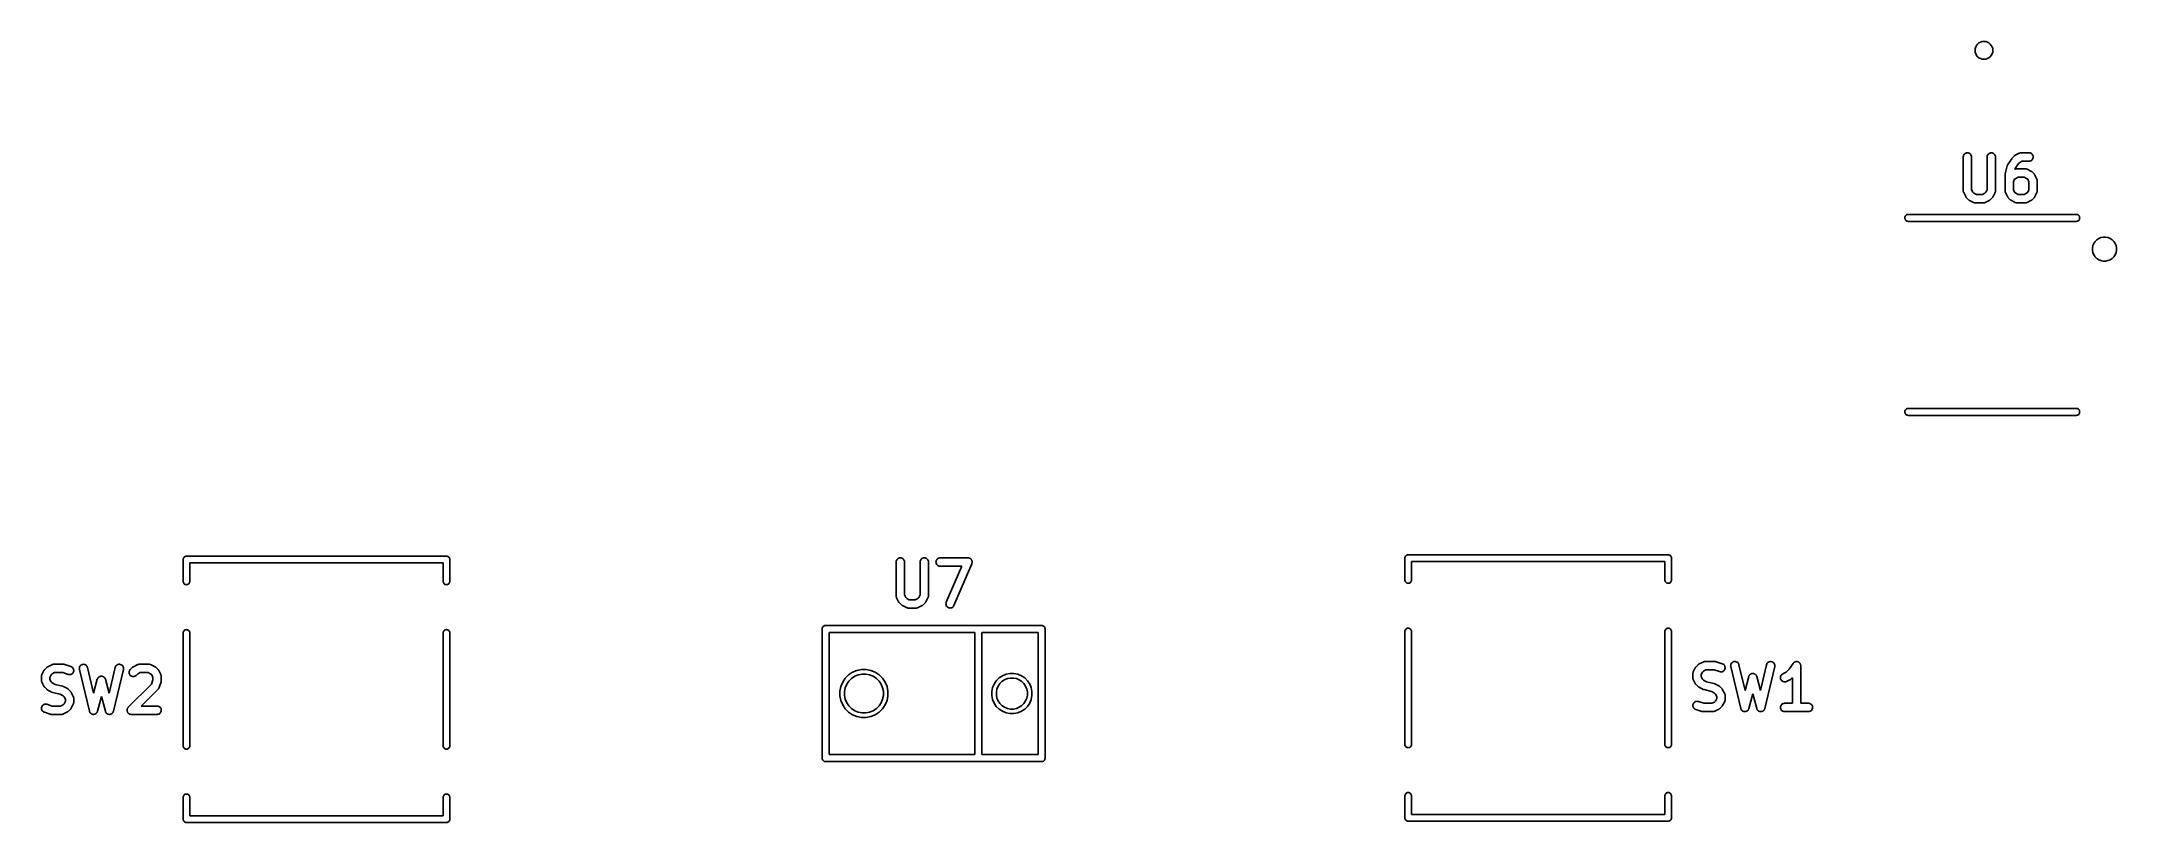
# Model space of a CAD drawing. Extents: x 103.7 to 141.7, y -118.9 to -76.1.
# Drawn here: x 103.83 to 141.67, y -118.91 to -104.66 of the extents above.
import ezdxf

# ---------------------------------------------------------------- set-up
doc = ezdxf.new("R2010")
doc.units = 0
doc.layers.add('BLACK', color=7, linetype='CONTINUOUS')

msp = doc.modelspace()

# ---------------------------------------------------------------- linework, layer by layer
at = {"layer": 'BLACK', "linetype": 'CONTINUOUS'}
for p, q in [((138.873, -106.769), (138.875, -106.754)), ((138.873, -106.77), (138.873, -106.769)), ((138.873, -107.387), (138.873, -106.77)), ((138.875, -106.754), (138.879, -106.74)), ((138.879, -106.74), (138.886, -106.727)), ((138.886, -106.727), (138.896, -106.716)), ((138.896, -106.716), (138.908, -106.707)), ((138.908, -106.707), (138.921, -106.7)), ((138.921, -106.7), (138.935, -106.695)), ((138.935, -106.695), (138.95, -106.694)), ((138.95, -106.694), (138.965, -106.696)), ((138.965, -106.696), (138.979, -106.7)), ((138.979, -106.7), (138.992, -106.707)), ((138.992, -106.707), (139.003, -106.717)), ((139.003, -106.717), (139.013, -106.728)), ((139.013, -106.728), (139.02, -106.741)), ((139.02, -106.741), (139.024, -106.756)), ((139.024, -106.756), (139.025, -106.77)), ((139.025, -106.77), (139.025, -107.369)), ((139.308, -106.769), (139.31, -106.754)), ((139.308, -106.77), (139.308, -106.769)), ((139.308, -107.369), (139.308, -106.77)), ((139.31, -106.754), (139.315, -106.74)), ((139.315, -106.74), (139.322, -106.727)), ((139.322, -106.727), (139.331, -106.716)), ((139.331, -106.716), (139.343, -106.707)), ((139.343, -106.707), (139.356, -106.7)), ((139.356, -106.7), (139.37, -106.695)), ((139.37, -106.695), (139.385, -106.694)), ((139.385, -106.694), (139.4, -106.696)), ((139.4, -106.696), (139.414, -106.7)), ((139.414, -106.7), (139.427, -106.707)), ((139.427, -106.707), (139.439, -106.717)), ((139.439, -106.717), (139.448, -106.728)), ((139.448, -106.728), (139.455, -106.741)), ((139.455, -106.741), (139.459, -106.756)), ((139.459, -106.756), (139.461, -106.77)), ((139.461, -106.77), (139.461, -107.387)), ((139.637, -107.078), (139.674, -106.933)), ((139.674, -106.932), (139.676, -106.927)), ((139.674, -106.933), (139.674, -106.932)), ((139.676, -106.927), (139.677, -106.923)), ((139.677, -106.923), (139.678, -106.921)), ((139.678, -106.921), (139.679, -106.918)), ((139.679, -106.918), (139.682, -106.914)), ((139.682, -106.914), (139.684, -106.909)), ((139.684, -106.909), (139.757, -106.801)), ((139.757, -106.8), (139.762, -106.794)), ((139.757, -106.801), (139.757, -106.8)), ((139.757, -106.8), (139.757, -106.8)), ((139.757, -106.8), (139.757, -106.8)), ((139.757, -106.801), (139.757, -106.801)), ((139.762, -106.794), (139.766, -106.789)), ((139.766, -106.789), (139.802, -106.753)), ((139.802, -106.753), (139.803, -106.752)), ((139.803, -106.752), (139.807, -106.749)), ((139.807, -106.749), (139.81, -106.746)), ((139.81, -106.746), (139.812, -106.745)), ((139.812, -106.745), (139.815, -106.743)), ((139.815, -106.743), (139.819, -106.741)), ((139.818, -106.983), (139.815, -106.996)), ((139.815, -106.996), (139.822, -106.992)), ((139.879, -106.891), (139.818, -106.983)), ((139.819, -106.741), (139.822, -106.738)), ((139.822, -106.738), (139.895, -106.702)), ((139.822, -106.992), (139.823, -106.992)), ((139.823, -106.992), (139.825, -106.991)), ((139.825, -106.991), (139.827, -106.99)), ((139.827, -106.99), (139.832, -106.989)), ((139.832, -106.989), (139.837, -106.987)), ((139.837, -106.987), (139.839, -106.986)), ((139.839, -106.986), (139.842, -106.986)), ((139.842, -106.986), (139.847, -106.985)), ((139.847, -106.985), (139.852, -106.985)), ((139.852, -106.985), (139.854, -106.985)), ((139.854, -106.985), (139.856, -106.984)), ((139.856, -106.984), (140.002, -106.984)), ((139.902, -106.869), (139.879, -106.891)), ((139.895, -106.702), (139.896, -106.702)), ((139.896, -106.702), (139.898, -106.701)), ((139.898, -106.701), (139.9, -106.7)), ((139.9, -106.7), (139.905, -106.698)), ((139.947, -106.847), (139.902, -106.869)), ((139.905, -106.698), (139.91, -106.697)), ((139.91, -106.697), (139.912, -106.696)), ((139.912, -106.696), (139.914, -106.696)), ((139.914, -106.696), (139.919, -106.695)), ((139.919, -106.695), (139.924, -106.694)), ((139.924, -106.694), (139.927, -106.694)), ((139.927, -106.694), (139.929, -106.694)), ((139.929, -106.694), (140.074, -106.694)), ((140.074, -106.847), (139.947, -106.847)), ((140.002, -106.984), (140.003, -106.984)), ((140.003, -106.984), (140.005, -106.985)), ((140.005, -106.985), (140.007, -106.985)), ((140.007, -106.985), (140.012, -106.985)), ((140.012, -106.985), (140.017, -106.986)), ((140.017, -106.986), (140.019, -106.987)), ((140.019, -106.987), (140.022, -106.987)), ((140.022, -106.987), (140.027, -106.989)), ((140.027, -106.989), (140.032, -106.991)), ((140.032, -106.991), (140.033, -106.992)), ((140.033, -106.992), (140.036, -106.992)), ((140.036, -106.992), (140.108, -107.029)), ((140.074, -106.694), (140.075, -106.694)), ((140.089, -106.845), (140.074, -106.847)), ((140.075, -106.694), (140.09, -106.696)), ((140.103, -106.841), (140.089, -106.845)), ((140.09, -106.696), (140.104, -106.7)), ((140.116, -106.834), (140.103, -106.841)), ((140.104, -106.7), (140.117, -106.707)), ((140.108, -107.029), (140.109, -107.029)), ((140.109, -107.029), (140.113, -107.032)), ((140.113, -107.032), (140.116, -107.034)), ((140.128, -106.824), (140.116, -106.834)), ((140.116, -107.034), (140.119, -107.036)), ((140.117, -106.707), (140.129, -106.717)), ((140.119, -107.036), (140.122, -107.037)), ((140.122, -107.037), (140.125, -107.04)), ((140.125, -107.04), (140.128, -107.043)), ((140.137, -106.813), (140.128, -106.824)), ((140.128, -107.043), (140.164, -107.079)), ((140.129, -106.717), (140.138, -106.729)), ((140.144, -106.8), (140.137, -106.813)), ((140.138, -106.729), (140.145, -106.742)), ((140.149, -106.786), (140.144, -106.8)), ((140.145, -106.742), (140.149, -106.756)), ((140.149, -106.756), (140.15, -106.771)), ((140.15, -106.771), (140.149, -106.786)), ((138.873, -107.389), (138.873, -107.387)), ((138.873, -107.392), (138.873, -107.389)), ((138.874, -107.397), (138.873, -107.392)), ((138.874, -107.402), (138.874, -107.397)), ((138.875, -107.404), (138.874, -107.402)), ((138.875, -107.406), (138.875, -107.404)), ((138.877, -107.411), (138.875, -107.406)), ((138.879, -107.416), (138.877, -107.411)), ((138.88, -107.418), (138.879, -107.416)), ((138.881, -107.42), (138.88, -107.418)), ((138.881, -107.421), (138.881, -107.42)), ((138.917, -107.494), (138.881, -107.421)), ((139.025, -107.369), (139.048, -107.415)), ((139.048, -107.415), (139.067, -107.433)), ((139.067, -107.433), (139.112, -107.456)), ((139.222, -107.456), (139.267, -107.433)), ((139.267, -107.433), (139.286, -107.415)), ((139.286, -107.415), (139.308, -107.369)), ((139.453, -107.421), (139.417, -107.494)), ((139.454, -107.419), (139.453, -107.421)), ((139.455, -107.417), (139.454, -107.419)), ((139.456, -107.412), (139.455, -107.417)), ((139.458, -107.407), (139.456, -107.412)), ((139.459, -107.405), (139.458, -107.407)), ((139.46, -107.398), (139.459, -107.403)), ((139.459, -107.403), (139.459, -107.405)), ((139.461, -107.393), (139.46, -107.398)), ((139.461, -107.387), (139.461, -107.388)), ((139.461, -107.388), (139.461, -107.39)), ((139.461, -107.39), (139.461, -107.393)), ((139.635, -107.093), (139.636, -107.087)), ((139.635, -107.094), (139.635, -107.093)), ((139.635, -107.096), (139.635, -107.094)), ((139.635, -107.097), (139.635, -107.096)), ((139.635, -107.387), (139.635, -107.097)), ((139.635, -107.389), (139.635, -107.387)), ((139.635, -107.392), (139.635, -107.389)), ((139.636, -107.397), (139.635, -107.392)), ((139.636, -107.087), (139.637, -107.081)), ((139.636, -107.402), (139.636, -107.397)), ((139.637, -107.404), (139.636, -107.402)), ((139.637, -107.08), (139.637, -107.078)), ((139.637, -107.081), (139.637, -107.08)), ((139.637, -107.406), (139.637, -107.404)), ((139.639, -107.411), (139.637, -107.406)), ((139.641, -107.416), (139.639, -107.411)), ((139.642, -107.418), (139.641, -107.416)), ((139.643, -107.42), (139.642, -107.418)), ((139.643, -107.421), (139.643, -107.42)), ((139.679, -107.494), (139.643, -107.421)), ((139.81, -107.178), (139.787, -107.224)), ((139.787, -107.224), (139.787, -107.369)), ((139.787, -107.369), (139.81, -107.415)), ((139.829, -107.16), (139.81, -107.178)), ((139.81, -107.415), (139.829, -107.433)), ((139.874, -107.137), (139.829, -107.16)), ((139.829, -107.433), (139.874, -107.456)), ((139.984, -107.137), (139.874, -107.137)), ((140.029, -107.16), (139.984, -107.137)), ((139.984, -107.456), (140.029, -107.433)), ((140.048, -107.178), (140.029, -107.16)), ((140.029, -107.433), (140.048, -107.415)), ((140.07, -107.224), (140.048, -107.178)), ((140.048, -107.415), (140.07, -107.369)), ((140.07, -107.369), (140.07, -107.224)), ((140.164, -107.079), (140.165, -107.08)), ((140.165, -107.08), (140.168, -107.083)), ((140.168, -107.083), (140.171, -107.087)), ((140.171, -107.087), (140.172, -107.089)), ((140.172, -107.089), (140.174, -107.092)), ((140.174, -107.092), (140.176, -107.095)), ((140.176, -107.095), (140.179, -107.099)), ((140.179, -107.099), (140.215, -107.172)), ((140.215, -107.421), (140.179, -107.494)), ((140.215, -107.172), (140.215, -107.173)), ((140.215, -107.173), (140.216, -107.175)), ((140.216, -107.419), (140.215, -107.421)), ((140.216, -107.175), (140.217, -107.177)), ((140.217, -107.417), (140.216, -107.419)), ((140.217, -107.177), (140.219, -107.182)), ((140.218, -107.412), (140.217, -107.417)), ((140.22, -107.407), (140.218, -107.412)), ((140.219, -107.182), (140.22, -107.187)), ((140.22, -107.187), (140.221, -107.189)), ((140.221, -107.405), (140.22, -107.407)), ((140.221, -107.189), (140.221, -107.191)), ((140.221, -107.191), (140.222, -107.196)), ((140.222, -107.398), (140.221, -107.403)), ((140.221, -107.403), (140.221, -107.405)), ((140.222, -107.196), (140.223, -107.201)), ((140.223, -107.393), (140.222, -107.398)), ((140.223, -107.201), (140.223, -107.204)), ((140.223, -107.204), (140.223, -107.206)), ((140.223, -107.206), (140.223, -107.387)), ((140.223, -107.387), (140.223, -107.388)), ((140.223, -107.388), (140.223, -107.39)), ((140.223, -107.39), (140.223, -107.393)), ((137.837, -107.828), (137.848, -107.822)), ((137.848, -107.822), (137.86, -107.819)), ((137.86, -107.819), (137.87, -107.818)), ((137.87, -107.818), (140.936, -107.818)), ((138.92, -107.497), (138.917, -107.494)), ((138.922, -107.501), (138.92, -107.497)), ((138.924, -107.504), (138.922, -107.501)), ((138.925, -107.506), (138.924, -107.504)), ((138.928, -107.51), (138.925, -107.506)), ((138.931, -107.513), (138.928, -107.51)), ((138.932, -107.514), (138.931, -107.513)), ((138.968, -107.55), (138.932, -107.514)), ((138.971, -107.553), (138.968, -107.55)), ((138.974, -107.556), (138.971, -107.553)), ((138.977, -107.557), (138.974, -107.556)), ((138.979, -107.559), (138.977, -107.557)), ((138.983, -107.561), (138.979, -107.559)), ((138.987, -107.564), (138.983, -107.561)), ((138.988, -107.564), (138.987, -107.564)), ((139.06, -107.6), (138.988, -107.564)), ((139.062, -107.601), (139.06, -107.6)), ((139.064, -107.602), (139.062, -107.601)), ((139.069, -107.604), (139.064, -107.602)), ((139.074, -107.606), (139.069, -107.604)), ((139.076, -107.606), (139.074, -107.606)), ((139.079, -107.607), (139.076, -107.606)), ((139.084, -107.607), (139.079, -107.607)), ((139.089, -107.608), (139.084, -107.607)), ((139.091, -107.608), (139.089, -107.608)), ((139.093, -107.609), (139.091, -107.608)), ((139.094, -107.609), (139.093, -107.609)), ((139.24, -107.609), (139.094, -107.609)), ((139.112, -107.456), (139.222, -107.456)), ((139.242, -107.608), (139.24, -107.609)), ((139.244, -107.608), (139.242, -107.608)), ((139.249, -107.608), (139.244, -107.608)), ((139.254, -107.607), (139.249, -107.608)), ((139.256, -107.606), (139.254, -107.607)), ((139.259, -107.606), (139.256, -107.606)), ((139.264, -107.604), (139.259, -107.606)), ((139.269, -107.603), (139.264, -107.604)), ((139.271, -107.602), (139.269, -107.603)), ((139.273, -107.601), (139.271, -107.602)), ((139.274, -107.6), (139.273, -107.601)), ((139.346, -107.564), (139.274, -107.6)), ((139.35, -107.562), (139.346, -107.564)), ((139.354, -107.56), (139.35, -107.562)), ((139.356, -107.558), (139.354, -107.56)), ((139.359, -107.556), (139.356, -107.558)), ((139.362, -107.553), (139.359, -107.556)), ((139.365, -107.551), (139.362, -107.553)), ((139.366, -107.55), (139.365, -107.551)), ((139.402, -107.514), (139.366, -107.55)), ((139.405, -107.51), (139.402, -107.514)), ((139.408, -107.507), (139.405, -107.51)), ((139.41, -107.505), (139.408, -107.507)), ((139.412, -107.502), (139.41, -107.505)), ((139.414, -107.498), (139.412, -107.502)), ((139.416, -107.495), (139.414, -107.498)), ((139.417, -107.494), (139.416, -107.495)), ((139.682, -107.497), (139.679, -107.494)), ((139.684, -107.501), (139.682, -107.497)), ((139.686, -107.504), (139.684, -107.501)), ((139.687, -107.506), (139.686, -107.504)), ((139.69, -107.51), (139.687, -107.506)), ((139.693, -107.513), (139.69, -107.51)), ((139.694, -107.514), (139.693, -107.513)), ((139.73, -107.55), (139.694, -107.514)), ((139.733, -107.553), (139.73, -107.55)), ((139.736, -107.556), (139.733, -107.553)), ((139.739, -107.557), (139.736, -107.556)), ((139.741, -107.559), (139.739, -107.557)), ((139.745, -107.561), (139.741, -107.559)), ((139.749, -107.564), (139.745, -107.561)), ((139.75, -107.564), (139.749, -107.564)), ((139.822, -107.6), (139.75, -107.564)), ((139.824, -107.601), (139.822, -107.6)), ((139.826, -107.602), (139.824, -107.601)), ((139.831, -107.604), (139.826, -107.602)), ((139.836, -107.606), (139.831, -107.604)), ((139.838, -107.606), (139.836, -107.606)), ((139.841, -107.607), (139.838, -107.606)), ((139.846, -107.607), (139.841, -107.607)), ((139.851, -107.608), (139.846, -107.607)), ((139.853, -107.608), (139.851, -107.608)), ((139.855, -107.609), (139.853, -107.608)), ((139.856, -107.609), (139.855, -107.609)), ((140.002, -107.609), (139.856, -107.609)), ((139.874, -107.456), (139.984, -107.456)), ((140.004, -107.608), (140.002, -107.609)), ((140.006, -107.608), (140.004, -107.608)), ((140.011, -107.608), (140.006, -107.608)), ((140.016, -107.607), (140.011, -107.608)), ((140.018, -107.606), (140.016, -107.607)), ((140.021, -107.606), (140.018, -107.606)), ((140.026, -107.604), (140.021, -107.606)), ((140.031, -107.603), (140.026, -107.604)), ((140.033, -107.602), (140.031, -107.603)), ((140.035, -107.601), (140.033, -107.602)), ((140.036, -107.6), (140.035, -107.601)), ((140.108, -107.564), (140.036, -107.6)), ((140.112, -107.562), (140.108, -107.564)), ((140.116, -107.56), (140.112, -107.562)), ((140.118, -107.558), (140.116, -107.56)), ((140.121, -107.556), (140.118, -107.558)), ((140.124, -107.553), (140.121, -107.556)), ((140.127, -107.551), (140.124, -107.553)), ((140.128, -107.55), (140.127, -107.551)), ((140.164, -107.514), (140.128, -107.55)), ((140.167, -107.51), (140.164, -107.514)), ((140.17, -107.507), (140.167, -107.51)), ((140.172, -107.505), (140.17, -107.507)), ((140.174, -107.502), (140.172, -107.505)), ((140.176, -107.498), (140.174, -107.502)), ((140.178, -107.495), (140.176, -107.498)), ((140.179, -107.494), (140.178, -107.495)), ((140.936, -107.818), (140.945, -107.819)), ((140.945, -107.819), (140.957, -107.822)), ((140.957, -107.822), (140.968, -107.828)), ((137.809, -107.881), (137.81, -107.869)), ((137.81, -107.894), (137.809, -107.881)), ((137.81, -107.869), (137.814, -107.857)), ((137.814, -107.906), (137.81, -107.894)), ((137.814, -107.857), (137.82, -107.846)), ((137.82, -107.917), (137.814, -107.906)), ((137.82, -107.846), (137.828, -107.836)), ((137.828, -107.927), (137.82, -107.917)), ((137.828, -107.836), (137.837, -107.828)), ((137.837, -107.934), (137.828, -107.927)), ((137.848, -107.94), (137.837, -107.934)), ((137.86, -107.944), (137.848, -107.94)), ((137.87, -107.945), (137.86, -107.944)), ((140.936, -107.945), (137.87, -107.945)), ((140.945, -107.944), (140.936, -107.945)), ((140.957, -107.94), (140.945, -107.944)), ((140.968, -107.934), (140.957, -107.94)), ((140.968, -107.828), (140.978, -107.836)), ((140.978, -107.927), (140.968, -107.934)), ((140.978, -107.836), (140.986, -107.846)), ((140.986, -107.917), (140.978, -107.927)), ((140.986, -107.846), (140.992, -107.857)), ((140.992, -107.906), (140.986, -107.917)), ((140.992, -107.857), (140.995, -107.869)), ((140.995, -107.894), (140.992, -107.906)), ((140.995, -107.869), (140.997, -107.881)), ((140.997, -107.881), (140.995, -107.894)), ((141.229, -108.43), (141.237, -108.388)), ((141.229, -108.473), (141.229, -108.43)), ((141.237, -108.515), (141.229, -108.473)), ((141.237, -108.388), (141.254, -108.348)), ((141.254, -108.555), (141.237, -108.515)), ((141.254, -108.348), (141.278, -108.312)), ((141.278, -108.591), (141.254, -108.555)), ((141.278, -108.312), (141.308, -108.281)), ((141.308, -108.281), (141.344, -108.257)), ((141.344, -108.257), (141.384, -108.241)), ((141.384, -108.241), (141.426, -108.232)), ((141.426, -108.232), (141.469, -108.232)), ((141.469, -108.232), (141.512, -108.241)), ((141.512, -108.241), (141.552, -108.257)), ((141.552, -108.257), (141.587, -108.281)), ((141.587, -108.281), (141.618, -108.312)), ((141.618, -108.312), (141.642, -108.348)), ((141.642, -108.555), (141.618, -108.591)), ((141.642, -108.348), (141.658, -108.388)), ((141.658, -108.515), (141.642, -108.555)), ((141.658, -108.388), (141.667, -108.43)), ((141.667, -108.473), (141.658, -108.515)), ((141.667, -108.43), (141.667, -108.473)), ((141.308, -108.621), (141.278, -108.591)), ((141.344, -108.645), (141.308, -108.621)), ((141.384, -108.662), (141.344, -108.645)), ((141.426, -108.67), (141.384, -108.662)), ((141.469, -108.67), (141.426, -108.67)), ((141.512, -108.662), (141.469, -108.67)), ((141.552, -108.645), (141.512, -108.662)), ((141.587, -108.621), (141.552, -108.645)), ((141.618, -108.591), (141.587, -108.621)), ((137.809, -111.421), (137.81, -111.409)), ((137.81, -111.434), (137.809, -111.421)), ((137.81, -111.409), (137.814, -111.397)), ((137.814, -111.446), (137.81, -111.434)), ((137.814, -111.397), (137.82, -111.386)), ((137.82, -111.457), (137.814, -111.446)), ((137.82, -111.386), (137.828, -111.376)), ((137.828, -111.467), (137.82, -111.457)), ((137.828, -111.376), (137.837, -111.368)), ((137.837, -111.474), (137.828, -111.467)), ((137.837, -111.368), (137.848, -111.362)), ((137.848, -111.48), (137.837, -111.474)), ((137.848, -111.362), (137.86, -111.359)), ((137.86, -111.484), (137.848, -111.48)), ((137.86, -111.359), (137.87, -111.358)), ((137.87, -111.485), (137.86, -111.484)), ((137.87, -111.358), (140.936, -111.358)), ((140.936, -111.485), (137.87, -111.485)), ((140.936, -111.358), (140.945, -111.359)), ((140.945, -111.484), (140.936, -111.485)), ((140.945, -111.359), (140.957, -111.362)), ((140.957, -111.48), (140.945, -111.484)), ((140.957, -111.362), (140.968, -111.368)), ((140.968, -111.474), (140.957, -111.48)), ((140.968, -111.368), (140.978, -111.376)), ((140.978, -111.467), (140.968, -111.474)), ((140.978, -111.376), (140.986, -111.386)), ((140.986, -111.457), (140.978, -111.467)), ((140.986, -111.386), (140.992, -111.397)), ((140.992, -111.446), (140.986, -111.457)), ((140.992, -111.397), (140.995, -111.409)), ((140.995, -111.434), (140.992, -111.446)), ((140.995, -111.409), (140.997, -111.421)), ((140.997, -111.421), (140.995, -111.434)), ((106.416, -114.114), (106.417, -114.102)), ((106.417, -114.117), (106.416, -114.114)), ((106.417, -114.102), (106.421, -114.091)), ((106.417, -114.517), (106.417, -114.117)), ((106.421, -114.091), (106.426, -114.081)), ((106.426, -114.081), (106.434, -114.071)), ((106.434, -114.071), (106.443, -114.064)), ((106.443, -114.064), (106.454, -114.058)), ((106.454, -114.058), (106.465, -114.055)), ((106.465, -114.055), (106.474, -114.054)), ((106.474, -114.054), (106.477, -114.054)), ((106.477, -114.054), (106.48, -114.054)), ((106.48, -114.054), (111.214, -114.054)), ((111.157, -114.174), (106.537, -114.174)), ((106.537, -114.174), (106.537, -114.517)), ((111.157, -114.517), (111.157, -114.174)), ((111.214, -114.054), (111.217, -114.054)), ((111.217, -114.054), (111.22, -114.054)), ((111.22, -114.054), (111.22, -114.054)), ((111.22, -114.054), (111.228, -114.055)), ((111.228, -114.055), (111.24, -114.058)), ((111.24, -114.058), (111.25, -114.064)), ((111.25, -114.064), (111.259, -114.071)), ((111.259, -114.071), (111.267, -114.081)), ((111.267, -114.081), (111.272, -114.091)), ((111.272, -114.091), (111.276, -114.102)), ((111.276, -114.102), (111.277, -114.114)), ((111.277, -114.114), (111.277, -114.117)), ((111.277, -114.117), (111.277, -114.517)), ((119.417, -114.161), (119.418, -114.146)), ((119.417, -114.162), (119.417, -114.161)), ((119.417, -114.779), (119.417, -114.162)), ((119.418, -114.146), (119.423, -114.132)), ((119.423, -114.132), (119.43, -114.119)), ((119.43, -114.119), (119.44, -114.107)), ((119.44, -114.107), (119.451, -114.098)), ((119.451, -114.098), (119.464, -114.091)), ((119.464, -114.091), (119.479, -114.087)), ((119.479, -114.087), (119.493, -114.086)), ((119.493, -114.086), (119.508, -114.087)), ((119.508, -114.087), (119.522, -114.091)), ((119.522, -114.091), (119.535, -114.099)), ((119.535, -114.099), (119.547, -114.108)), ((119.547, -114.108), (119.556, -114.12)), ((119.556, -114.12), (119.563, -114.133)), ((119.563, -114.133), (119.568, -114.147)), ((119.568, -114.147), (119.569, -114.162)), ((119.569, -114.162), (119.569, -114.761)), ((119.852, -114.161), (119.854, -114.146)), ((119.852, -114.162), (119.852, -114.161)), ((119.852, -114.761), (119.852, -114.162)), ((119.854, -114.146), (119.858, -114.132)), ((119.858, -114.132), (119.865, -114.119)), ((119.865, -114.119), (119.875, -114.107)), ((119.875, -114.107), (119.887, -114.098)), ((119.887, -114.098), (119.9, -114.091)), ((119.9, -114.091), (119.914, -114.087)), ((119.914, -114.087), (119.929, -114.086)), ((119.929, -114.086), (119.944, -114.087)), ((119.944, -114.087), (119.958, -114.091)), ((119.958, -114.091), (119.971, -114.099)), ((119.971, -114.099), (119.982, -114.108)), ((119.982, -114.108), (119.992, -114.12)), ((119.992, -114.12), (119.999, -114.133)), ((119.999, -114.133), (120.003, -114.147)), ((120.003, -114.147), (120.004, -114.162)), ((120.004, -114.162), (120.004, -114.779)), ((120.142, -114.161), (120.144, -114.146)), ((120.144, -114.176), (120.142, -114.161)), ((120.144, -114.146), (120.148, -114.132)), ((120.148, -114.19), (120.144, -114.176)), ((120.148, -114.132), (120.155, -114.119)), ((120.155, -114.203), (120.148, -114.19)), ((120.155, -114.119), (120.165, -114.108)), ((120.164, -114.215), (120.155, -114.203)), ((120.175, -114.225), (120.164, -114.215)), ((120.165, -114.108), (120.176, -114.098)), ((120.189, -114.232), (120.175, -114.225)), ((120.176, -114.098), (120.19, -114.091)), ((120.203, -114.236), (120.189, -114.232)), ((120.19, -114.091), (120.204, -114.087)), ((120.217, -114.238), (120.203, -114.236)), ((120.204, -114.087), (120.219, -114.086)), ((120.219, -114.238), (120.217, -114.238)), ((120.219, -114.086), (120.727, -114.086)), ((120.611, -114.238), (120.219, -114.238)), ((120.33, -114.894), (120.611, -114.238)), ((120.797, -114.192), (120.47, -114.954)), ((120.727, -114.086), (120.728, -114.086)), ((120.728, -114.086), (120.728, -114.086)), ((120.728, -114.086), (120.728, -114.086)), ((120.728, -114.086), (120.735, -114.086)), ((120.735, -114.086), (120.742, -114.087)), ((120.742, -114.087), (120.743, -114.087)), ((120.743, -114.087), (120.743, -114.087)), ((120.743, -114.087), (120.75, -114.089)), ((120.75, -114.089), (120.757, -114.092)), ((120.757, -114.092), (120.757, -114.092)), ((120.757, -114.092), (120.757, -114.092)), ((120.757, -114.092), (120.763, -114.095)), ((120.763, -114.095), (120.77, -114.099)), ((120.77, -114.099), (120.77, -114.099)), ((120.77, -114.099), (120.77, -114.099)), ((120.77, -114.099), (120.776, -114.104)), ((120.776, -114.104), (120.781, -114.108)), ((120.781, -114.108), (120.781, -114.109)), ((120.781, -114.109), (120.781, -114.109)), ((120.781, -114.109), (120.786, -114.114)), ((120.786, -114.114), (120.79, -114.12)), ((120.79, -114.12), (120.79, -114.12)), ((120.79, -114.12), (120.791, -114.12)), ((120.791, -114.12), (120.794, -114.127)), ((120.794, -114.127), (120.797, -114.133)), ((120.797, -114.133), (120.797, -114.133)), ((120.797, -114.133), (120.797, -114.134)), ((120.797, -114.134), (120.799, -114.141)), ((120.799, -114.184), (120.797, -114.191)), ((120.797, -114.191), (120.797, -114.191)), ((120.797, -114.191), (120.797, -114.192)), ((120.799, -114.141), (120.801, -114.147)), ((120.801, -114.178), (120.799, -114.184)), ((120.801, -114.147), (120.801, -114.148)), ((120.801, -114.148), (120.801, -114.148)), ((120.801, -114.148), (120.802, -114.155)), ((120.802, -114.17), (120.801, -114.177)), ((120.801, -114.177), (120.801, -114.177)), ((120.801, -114.177), (120.801, -114.178)), ((120.802, -114.155), (120.803, -114.162)), ((120.803, -114.163), (120.802, -114.17)), ((120.803, -114.162), (120.803, -114.163)), ((120.803, -114.163), (120.803, -114.163)), ((128.692, -114.089), (128.693, -114.077)), ((128.692, -114.092), (128.692, -114.089)), ((128.692, -114.492), (128.692, -114.092)), ((128.693, -114.077), (128.697, -114.066)), ((128.697, -114.066), (128.702, -114.055)), ((128.702, -114.055), (128.71, -114.046)), ((128.71, -114.046), (128.719, -114.038)), ((128.719, -114.038), (128.729, -114.033)), ((128.729, -114.033), (128.741, -114.029)), ((128.741, -114.029), (128.749, -114.029)), ((128.749, -114.029), (128.752, -114.028)), ((128.752, -114.028), (128.755, -114.029)), ((128.755, -114.029), (133.489, -114.029)), ((133.432, -114.149), (128.812, -114.149)), ((128.812, -114.149), (128.812, -114.492)), ((133.432, -114.492), (133.432, -114.149)), ((133.489, -114.029), (133.492, -114.028)), ((133.492, -114.028), (133.495, -114.029)), ((133.495, -114.029), (133.495, -114.029)), ((133.495, -114.029), (133.504, -114.029)), ((133.504, -114.029), (133.515, -114.033)), ((133.515, -114.033), (133.526, -114.038)), ((133.526, -114.038), (133.535, -114.046)), ((133.535, -114.046), (133.543, -114.055)), ((133.543, -114.055), (133.548, -114.066)), ((133.548, -114.066), (133.552, -114.077)), ((133.552, -114.077), (133.553, -114.089)), ((133.553, -114.089), (133.552, -114.092)), ((133.552, -114.092), (133.552, -114.492)), ((106.417, -114.526), (106.417, -114.517)), ((106.421, -114.537), (106.417, -114.526)), ((106.426, -114.547), (106.421, -114.537)), ((106.434, -114.557), (106.426, -114.547)), ((106.443, -114.564), (106.434, -114.557)), ((106.454, -114.57), (106.443, -114.564)), ((106.465, -114.573), (106.454, -114.57)), ((106.477, -114.574), (106.465, -114.573)), ((106.488, -114.573), (106.477, -114.574)), ((106.5, -114.57), (106.488, -114.573)), ((106.51, -114.564), (106.5, -114.57)), ((106.519, -114.557), (106.51, -114.564)), ((106.527, -114.547), (106.519, -114.557)), ((106.532, -114.537), (106.527, -114.547)), ((106.536, -114.526), (106.532, -114.537)), ((106.537, -114.517), (106.536, -114.526)), ((111.157, -114.526), (111.157, -114.517)), ((111.161, -114.537), (111.157, -114.526)), ((111.166, -114.547), (111.161, -114.537)), ((111.174, -114.557), (111.166, -114.547)), ((111.183, -114.564), (111.174, -114.557)), ((111.194, -114.57), (111.183, -114.564)), ((111.205, -114.573), (111.194, -114.57)), ((111.217, -114.574), (111.205, -114.573)), ((111.228, -114.573), (111.217, -114.574)), ((111.24, -114.57), (111.228, -114.573)), ((111.25, -114.564), (111.24, -114.57)), ((111.259, -114.557), (111.25, -114.564)), ((111.267, -114.547), (111.259, -114.557)), ((111.272, -114.537), (111.267, -114.547)), ((111.276, -114.526), (111.272, -114.537)), ((111.277, -114.517), (111.276, -114.526)), ((128.693, -114.5), (128.692, -114.492)), ((128.697, -114.512), (128.693, -114.5)), ((128.702, -114.522), (128.697, -114.512)), ((128.71, -114.531), (128.702, -114.522)), ((128.719, -114.539), (128.71, -114.531)), ((128.729, -114.544), (128.719, -114.539)), ((128.741, -114.548), (128.729, -114.544)), ((128.752, -114.549), (128.741, -114.548)), ((128.764, -114.548), (128.752, -114.549)), ((128.775, -114.544), (128.764, -114.548)), ((128.786, -114.539), (128.775, -114.544)), ((128.795, -114.531), (128.786, -114.539)), ((128.803, -114.522), (128.795, -114.531)), ((128.808, -114.512), (128.803, -114.522)), ((128.812, -114.5), (128.808, -114.512)), ((128.812, -114.492), (128.812, -114.5)), ((133.433, -114.5), (133.432, -114.492)), ((133.437, -114.512), (133.433, -114.5)), ((133.442, -114.522), (133.437, -114.512)), ((133.45, -114.531), (133.442, -114.522)), ((133.459, -114.539), (133.45, -114.531)), ((133.469, -114.544), (133.459, -114.539)), ((133.481, -114.548), (133.469, -114.544)), ((133.492, -114.549), (133.481, -114.548)), ((133.504, -114.548), (133.492, -114.549)), ((133.515, -114.544), (133.504, -114.548)), ((133.526, -114.539), (133.515, -114.544)), ((133.535, -114.531), (133.526, -114.539)), ((133.543, -114.522), (133.535, -114.531)), ((133.548, -114.512), (133.543, -114.522)), ((133.552, -114.5), (133.548, -114.512)), ((133.552, -114.492), (133.552, -114.5)), ((119.417, -114.781), (119.417, -114.779)), ((119.417, -114.783), (119.417, -114.781)), ((119.418, -114.788), (119.417, -114.783)), ((119.418, -114.793), (119.418, -114.788)), ((119.419, -114.796), (119.418, -114.793)), ((119.419, -114.798), (119.419, -114.796)), ((119.421, -114.803), (119.419, -114.798)), ((119.422, -114.808), (119.421, -114.803)), ((119.423, -114.81), (119.422, -114.808)), ((119.424, -114.812), (119.423, -114.81)), ((119.425, -114.813), (119.424, -114.812)), ((119.461, -114.885), (119.425, -114.813)), ((119.463, -114.889), (119.461, -114.885)), ((119.465, -114.893), (119.463, -114.889)), ((119.467, -114.895), (119.465, -114.893)), ((119.469, -114.898), (119.467, -114.895)), ((119.472, -114.901), (119.469, -114.898)), ((119.474, -114.904), (119.472, -114.901)), ((119.475, -114.905), (119.474, -114.904)), ((119.512, -114.941), (119.475, -114.905)), ((119.515, -114.944), (119.512, -114.941)), ((119.518, -114.947), (119.515, -114.944)), ((119.521, -114.949), (119.518, -114.947)), ((119.523, -114.951), (119.521, -114.949)), ((119.527, -114.953), (119.523, -114.951)), ((119.53, -114.955), (119.527, -114.953)), ((119.531, -114.956), (119.53, -114.955)), ((119.604, -114.992), (119.531, -114.956)), ((119.569, -114.761), (119.592, -114.806)), ((119.592, -114.806), (119.611, -114.825)), ((119.606, -114.993), (119.604, -114.992)), ((119.608, -114.994), (119.606, -114.993)), ((119.613, -114.995), (119.608, -114.994)), ((119.611, -114.825), (119.656, -114.848)), ((119.618, -114.997), (119.613, -114.995)), ((119.62, -114.998), (119.618, -114.997)), ((119.622, -114.998), (119.62, -114.998)), ((119.627, -114.999), (119.622, -114.998)), ((119.632, -115), (119.627, -114.999)), ((119.635, -115), (119.632, -115)), ((119.637, -115), (119.635, -115)), ((119.638, -115), (119.637, -115)), ((119.783, -115), (119.638, -115)), ((119.656, -114.848), (119.765, -114.848)), ((119.765, -114.848), (119.811, -114.825)), ((119.785, -115), (119.783, -115)), ((119.788, -115), (119.785, -115)), ((119.793, -114.999), (119.788, -115)), ((119.798, -114.998), (119.793, -114.999)), ((119.8, -114.998), (119.798, -114.998)), ((119.802, -114.997), (119.8, -114.998)), ((119.807, -114.996), (119.802, -114.997)), ((119.812, -114.994), (119.807, -114.996)), ((119.811, -114.825), (119.829, -114.806)), ((119.814, -114.993), (119.812, -114.994)), ((119.816, -114.992), (119.814, -114.993)), ((119.817, -114.992), (119.816, -114.992)), ((119.89, -114.956), (119.817, -114.992)), ((119.829, -114.806), (119.852, -114.761)), ((119.893, -114.953), (119.89, -114.956)), ((119.897, -114.951), (119.893, -114.953)), ((119.9, -114.949), (119.897, -114.951)), ((119.902, -114.948), (119.9, -114.949)), ((119.905, -114.945), (119.902, -114.948)), ((119.909, -114.942), (119.905, -114.945)), ((119.91, -114.941), (119.909, -114.942)), ((119.946, -114.905), (119.91, -114.941)), ((119.949, -114.902), (119.946, -114.905)), ((119.952, -114.899), (119.949, -114.902)), ((119.953, -114.896), (119.952, -114.899)), ((119.955, -114.894), (119.953, -114.896)), ((119.957, -114.89), (119.955, -114.894)), ((119.96, -114.886), (119.957, -114.89)), ((119.996, -114.813), (119.96, -114.885)), ((119.96, -114.885), (119.96, -114.886)), ((119.997, -114.811), (119.996, -114.813)), ((119.998, -114.809), (119.997, -114.811)), ((120, -114.804), (119.998, -114.809)), ((120.002, -114.799), (120, -114.804)), ((120.003, -114.794), (120.002, -114.797)), ((120.002, -114.797), (120.002, -114.799)), ((120.004, -114.784), (120.003, -114.789)), ((120.003, -114.789), (120.003, -114.794)), ((120.004, -114.779), (120.004, -114.78)), ((120.004, -114.78), (120.004, -114.782)), ((120.004, -114.782), (120.004, -114.784)), ((120.324, -114.923), (120.325, -114.908)), ((120.325, -114.937), (120.324, -114.923)), ((120.325, -114.908), (120.33, -114.894)), ((120.329, -114.952), (120.325, -114.937)), ((120.336, -114.965), (120.329, -114.952)), ((120.345, -114.977), (120.336, -114.965)), ((120.356, -114.986), (120.345, -114.977)), ((120.369, -114.994), (120.356, -114.986)), ((120.384, -114.998), (120.369, -114.994)), ((120.398, -115), (120.384, -114.998)), ((120.413, -114.999), (120.398, -115)), ((120.428, -114.995), (120.413, -114.999)), ((120.441, -114.988), (120.428, -114.995)), ((120.453, -114.979), (120.441, -114.988)), ((120.462, -114.968), (120.453, -114.979)), ((120.47, -114.955), (120.462, -114.968)), ((120.47, -114.954), (120.47, -114.955)), ((118.066, -115.382), (118.068, -115.369)), ((118.067, -115.385), (118.066, -115.382)), ((118.067, -117.736), (118.067, -115.385)), ((118.068, -115.369), (118.071, -115.357)), ((118.071, -115.357), (118.077, -115.346)), ((118.077, -115.346), (118.085, -115.337)), ((118.085, -115.337), (118.095, -115.329)), ((118.095, -115.329), (118.106, -115.323)), ((118.106, -115.323), (118.118, -115.319)), ((118.118, -115.319), (118.127, -115.318)), ((118.127, -115.318), (118.13, -115.318)), ((118.13, -115.318), (118.133, -115.318)), ((118.133, -115.318), (120.914, -115.318)), ((120.914, -115.318), (120.917, -115.318)), ((120.917, -115.318), (120.92, -115.318)), ((120.92, -115.318), (122.064, -115.318)), ((122.064, -115.318), (122.067, -115.318)), ((122.067, -115.318), (122.07, -115.318)), ((122.07, -115.318), (122.08, -115.319)), ((122.08, -115.319), (122.092, -115.323)), ((122.092, -115.323), (122.103, -115.329)), ((122.103, -115.329), (122.112, -115.337)), ((122.112, -115.337), (122.12, -115.346)), ((122.12, -115.346), (122.126, -115.357)), ((122.126, -115.357), (122.13, -115.369)), ((122.13, -115.369), (122.131, -115.382)), ((122.131, -115.382), (122.131, -115.385)), ((122.131, -115.385), (122.131, -117.736)), ((128.702, -115.395), (128.71, -115.386)), ((128.71, -115.386), (128.719, -115.378)), ((128.719, -115.378), (128.729, -115.373)), ((128.729, -115.373), (128.741, -115.369)), ((128.741, -115.369), (128.752, -115.368)), ((128.752, -115.368), (128.764, -115.369)), ((128.764, -115.369), (128.775, -115.373)), ((128.775, -115.373), (128.786, -115.378)), ((128.786, -115.378), (128.795, -115.386)), ((128.795, -115.386), (128.803, -115.395)), ((133.442, -115.395), (133.45, -115.386)), ((133.45, -115.386), (133.459, -115.378)), ((133.459, -115.378), (133.469, -115.373)), ((133.469, -115.373), (133.481, -115.369)), ((133.481, -115.369), (133.492, -115.368)), ((133.492, -115.368), (133.504, -115.369)), ((133.504, -115.369), (133.515, -115.373)), ((133.515, -115.373), (133.526, -115.378)), ((133.526, -115.378), (133.535, -115.386)), ((133.535, -115.386), (133.543, -115.395)), ((106.417, -115.442), (106.421, -115.431)), ((106.417, -115.451), (106.417, -115.442)), ((106.417, -117.517), (106.417, -115.451)), ((106.421, -115.431), (106.426, -115.421)), ((106.426, -115.421), (106.434, -115.411)), ((106.434, -115.411), (106.443, -115.404)), ((106.443, -115.404), (106.454, -115.398)), ((106.454, -115.398), (106.465, -115.395)), ((106.465, -115.395), (106.477, -115.394)), ((106.477, -115.394), (106.488, -115.395)), ((106.488, -115.395), (106.5, -115.398)), ((106.5, -115.398), (106.51, -115.404)), ((106.51, -115.404), (106.519, -115.411)), ((106.519, -115.411), (106.527, -115.421)), ((106.527, -115.421), (106.532, -115.431)), ((106.532, -115.431), (106.536, -115.442)), ((106.536, -115.442), (106.537, -115.451)), ((106.537, -115.451), (106.537, -117.517)), ((111.157, -115.442), (111.161, -115.431)), ((111.157, -115.451), (111.157, -115.442)), ((111.157, -117.517), (111.157, -115.451)), ((111.161, -115.431), (111.166, -115.421)), ((111.166, -115.421), (111.174, -115.411)), ((111.174, -115.411), (111.183, -115.404)), ((111.183, -115.404), (111.194, -115.398)), ((111.194, -115.398), (111.205, -115.395)), ((111.205, -115.395), (111.217, -115.394)), ((111.217, -115.394), (111.228, -115.395)), ((111.228, -115.395), (111.24, -115.398)), ((111.24, -115.398), (111.25, -115.404)), ((111.25, -115.404), (111.259, -115.411)), ((111.259, -115.411), (111.267, -115.421)), ((111.267, -115.421), (111.272, -115.431)), ((111.272, -115.431), (111.276, -115.442)), ((111.276, -115.442), (111.277, -115.451)), ((111.277, -115.451), (111.277, -117.517)), ((118.194, -115.445), (118.194, -117.675)), ((120.853, -115.445), (118.194, -115.445)), ((120.853, -117.675), (120.853, -115.445)), ((120.98, -115.445), (120.98, -117.675)), ((122.004, -115.445), (120.98, -115.445)), ((122.004, -117.675), (122.004, -115.445)), ((128.692, -115.426), (128.693, -115.417)), ((128.692, -117.492), (128.692, -115.426)), ((128.693, -115.417), (128.697, -115.406)), ((128.697, -115.406), (128.702, -115.395)), ((128.803, -115.395), (128.808, -115.406)), ((128.808, -115.406), (128.812, -115.417)), ((128.812, -115.417), (128.812, -115.426)), ((128.812, -115.426), (128.812, -117.492)), ((133.432, -115.426), (133.433, -115.417)), ((133.432, -117.492), (133.432, -115.426)), ((133.433, -115.417), (133.437, -115.406)), ((133.437, -115.406), (133.442, -115.395)), ((133.543, -115.395), (133.548, -115.406)), ((133.548, -115.406), (133.552, -115.417)), ((133.552, -115.417), (133.552, -115.426)), ((133.552, -115.426), (133.552, -117.492)), ((103.841, -116.214), (103.877, -116.141)), ((103.877, -116.141), (103.878, -116.14)), ((103.878, -116.14), (103.88, -116.137)), ((103.88, -116.137), (103.882, -116.133)), ((103.882, -116.133), (103.884, -116.13)), ((103.884, -116.13), (103.886, -116.128)), ((103.886, -116.128), (103.889, -116.125)), ((103.889, -116.125), (103.891, -116.121)), ((103.891, -116.121), (103.928, -116.085)), ((103.928, -116.084), (103.932, -116.082)), ((103.928, -116.085), (103.928, -116.084)), ((103.932, -116.082), (103.935, -116.079)), ((103.935, -116.079), (103.938, -116.077)), ((103.938, -116.077), (103.94, -116.075)), ((103.94, -116.075), (103.944, -116.073)), ((103.944, -116.073), (103.947, -116.071)), ((103.947, -116.071), (104.02, -116.035)), ((104.02, -116.035), (104.021, -116.034)), ((104.021, -116.034), (104.023, -116.033)), ((104.023, -116.033), (104.025, -116.032)), ((104.025, -116.032), (104.03, -116.031)), ((104.03, -116.031), (104.035, -116.029)), ((104.035, -116.029), (104.037, -116.029)), ((104.037, -116.029), (104.039, -116.028)), ((104.039, -116.028), (104.045, -116.027)), ((104.045, -116.027), (104.05, -116.027)), ((104.05, -116.027), (104.052, -116.027)), ((104.052, -116.027), (104.054, -116.027)), ((104.054, -116.027), (104.236, -116.027)), ((104.236, -116.027), (104.237, -116.027)), ((104.237, -116.027), (104.241, -116.027)), ((104.241, -116.027), (104.245, -116.027)), ((104.245, -116.027), (104.248, -116.028)), ((104.248, -116.028), (104.251, -116.028)), ((104.251, -116.028), (104.255, -116.029)), ((104.255, -116.029), (104.26, -116.03)), ((104.26, -116.03), (104.369, -116.067)), ((104.369, -116.067), (104.37, -116.067)), ((104.37, -116.067), (104.383, -116.073)), ((104.383, -116.073), (104.395, -116.082)), ((104.395, -116.082), (104.405, -116.093)), ((104.405, -116.093), (104.413, -116.106)), ((104.413, -116.106), (104.418, -116.12)), ((104.42, -116.149), (104.417, -116.164)), ((104.418, -116.12), (104.42, -116.134)), ((104.42, -116.134), (104.42, -116.149)), ((104.522, -116.105), (104.523, -116.09)), ((104.524, -116.119), (104.522, -116.105)), ((104.523, -116.09), (104.527, -116.075)), ((104.524, -116.12), (104.524, -116.119)), ((104.706, -116.882), (104.524, -116.12)), ((104.527, -116.075), (104.534, -116.062)), ((104.534, -116.062), (104.543, -116.05)), ((104.543, -116.05), (104.554, -116.041)), ((104.554, -116.041), (104.567, -116.033)), ((104.567, -116.033), (104.581, -116.028)), ((104.581, -116.028), (104.596, -116.027)), ((104.596, -116.027), (104.611, -116.028)), ((104.611, -116.028), (104.625, -116.031)), ((104.625, -116.031), (104.639, -116.038)), ((104.639, -116.038), (104.65, -116.047)), ((104.65, -116.047), (104.66, -116.058)), ((104.66, -116.058), (104.668, -116.071)), ((104.668, -116.071), (104.673, -116.085)), ((104.673, -116.085), (104.784, -116.553)), ((105.066, -116.553), (105.177, -116.085)), ((105.326, -116.12), (105.144, -116.882)), ((105.177, -116.085), (105.178, -116.084)), ((105.178, -116.084), (105.183, -116.07)), ((105.183, -116.07), (105.19, -116.057)), ((105.19, -116.057), (105.2, -116.046)), ((105.2, -116.046), (105.212, -116.037)), ((105.212, -116.037), (105.226, -116.031)), ((105.226, -116.031), (105.24, -116.027)), ((105.24, -116.027), (105.255, -116.027)), ((105.255, -116.027), (105.27, -116.029)), ((105.27, -116.029), (105.284, -116.034)), ((105.284, -116.034), (105.297, -116.041)), ((105.297, -116.041), (105.308, -116.051)), ((105.308, -116.051), (105.317, -116.063)), ((105.317, -116.063), (105.323, -116.076)), ((105.323, -116.076), (105.327, -116.091)), ((105.328, -116.106), (105.326, -116.12)), ((105.327, -116.091), (105.328, -116.106)), ((105.431, -116.16), (105.435, -116.146)), ((105.435, -116.146), (105.442, -116.133)), ((105.442, -116.133), (105.452, -116.121)), ((105.452, -116.121), (105.488, -116.085)), ((105.488, -116.085), (105.489, -116.084)), ((105.489, -116.084), (105.492, -116.082)), ((105.492, -116.082), (105.495, -116.079)), ((105.495, -116.079), (105.498, -116.077)), ((105.498, -116.077), (105.5, -116.075)), ((105.5, -116.075), (105.504, -116.073)), ((105.504, -116.073), (105.508, -116.071)), ((105.508, -116.071), (105.58, -116.035)), ((105.58, -116.035), (105.581, -116.034)), ((105.581, -116.034), (105.583, -116.033)), ((105.583, -116.033), (105.585, -116.032)), ((105.585, -116.032), (105.59, -116.031)), ((105.59, -116.031), (105.595, -116.029)), ((105.595, -116.029), (105.597, -116.029)), ((105.597, -116.029), (105.6, -116.028)), ((105.6, -116.028), (105.605, -116.027)), ((105.605, -116.027), (105.61, -116.027)), ((105.61, -116.027), (105.612, -116.027)), ((105.612, -116.027), (105.614, -116.027)), ((105.614, -116.027), (105.796, -116.027)), ((105.796, -116.027), (105.797, -116.027)), ((105.797, -116.027), (105.799, -116.027)), ((105.799, -116.027), (105.801, -116.027)), ((105.801, -116.027), (105.807, -116.028)), ((105.807, -116.028), (105.812, -116.028)), ((105.812, -116.028), (105.814, -116.029)), ((105.814, -116.029), (105.816, -116.029)), ((105.816, -116.029), (105.821, -116.031)), ((105.821, -116.031), (105.826, -116.033)), ((105.826, -116.033), (105.828, -116.034)), ((105.828, -116.034), (105.83, -116.035)), ((105.83, -116.035), (105.903, -116.071)), ((105.903, -116.071), (105.903, -116.071)), ((105.903, -116.071), (105.907, -116.074)), ((105.907, -116.074), (105.911, -116.076)), ((105.911, -116.076), (105.913, -116.078)), ((105.913, -116.078), (105.916, -116.079)), ((105.916, -116.079), (105.919, -116.082)), ((105.919, -116.082), (105.922, -116.085)), ((105.922, -116.085), (105.959, -116.121)), ((105.959, -116.121), (105.959, -116.122)), ((105.959, -116.122), (105.962, -116.126)), ((105.962, -116.126), (105.965, -116.129)), ((105.965, -116.129), (105.967, -116.131)), ((105.967, -116.131), (105.969, -116.134)), ((105.969, -116.134), (105.971, -116.138)), ((105.971, -116.138), (105.973, -116.141)), ((105.973, -116.141), (106.009, -116.214)), ((118.622, -116.172), (118.701, -116.139)), ((118.701, -116.139), (118.786, -116.123)), ((118.786, -116.123), (118.872, -116.123)), ((118.872, -116.123), (118.956, -116.139)), ((118.956, -116.139), (119.036, -116.172)), ((133.951, -116.164), (133.987, -116.091)), ((133.987, -116.091), (133.988, -116.09)), ((133.988, -116.09), (133.99, -116.087)), ((133.99, -116.087), (133.992, -116.083)), ((133.992, -116.083), (133.994, -116.08)), ((133.994, -116.08), (133.996, -116.078)), ((133.996, -116.078), (133.999, -116.075)), ((133.999, -116.075), (134.001, -116.071)), ((134.001, -116.071), (134.038, -116.035)), ((134.038, -116.034), (134.042, -116.032)), ((134.038, -116.035), (134.038, -116.034)), ((134.042, -116.032), (134.045, -116.029)), ((134.045, -116.029), (134.048, -116.027)), ((134.048, -116.027), (134.05, -116.025)), ((134.05, -116.025), (134.054, -116.023)), ((134.054, -116.023), (134.057, -116.021)), ((134.057, -116.021), (134.13, -115.985)), ((134.13, -115.985), (134.131, -115.984)), ((134.131, -115.984), (134.133, -115.983)), ((134.133, -115.983), (134.135, -115.982)), ((134.135, -115.982), (134.14, -115.981)), ((134.182, -116.129), (134.137, -116.152)), ((134.14, -115.981), (134.145, -115.979)), ((134.145, -115.979), (134.147, -115.979)), ((134.147, -115.979), (134.149, -115.978)), ((134.149, -115.978), (134.155, -115.977)), ((134.155, -115.977), (134.16, -115.977)), ((134.16, -115.977), (134.162, -115.977)), ((134.162, -115.977), (134.164, -115.977)), ((134.164, -115.977), (134.346, -115.977)), ((134.333, -116.129), (134.182, -116.129)), ((134.43, -116.161), (134.333, -116.129)), ((134.346, -115.977), (134.347, -115.977)), ((134.347, -115.977), (134.351, -115.977)), ((134.351, -115.977), (134.355, -115.977)), ((134.355, -115.977), (134.358, -115.978)), ((134.358, -115.978), (134.361, -115.978)), ((134.361, -115.978), (134.365, -115.979)), ((134.365, -115.979), (134.37, -115.98)), ((134.37, -115.98), (134.479, -116.017)), ((134.479, -116.017), (134.48, -116.017)), ((134.48, -116.017), (134.493, -116.023)), ((134.501, -116.149), (134.488, -116.157)), ((134.493, -116.023), (134.505, -116.032)), ((134.512, -116.139), (134.501, -116.149)), ((134.505, -116.032), (134.515, -116.043)), ((134.52, -116.127), (134.512, -116.139)), ((134.515, -116.043), (134.523, -116.056)), ((134.527, -116.114), (134.52, -116.127)), ((134.523, -116.056), (134.528, -116.07)), ((134.53, -116.099), (134.527, -116.114)), ((134.528, -116.07), (134.53, -116.084)), ((134.53, -116.084), (134.53, -116.099)), ((134.632, -116.055), (134.633, -116.04)), ((134.634, -116.069), (134.632, -116.055)), ((134.633, -116.04), (134.637, -116.025)), ((134.634, -116.07), (134.634, -116.069)), ((134.816, -116.832), (134.634, -116.07)), ((134.637, -116.025), (134.644, -116.012)), ((134.644, -116.012), (134.653, -116)), ((134.653, -116), (134.664, -115.991)), ((134.664, -115.991), (134.677, -115.983)), ((134.677, -115.983), (134.691, -115.978)), ((134.691, -115.978), (134.706, -115.977)), ((134.706, -115.977), (134.721, -115.978)), ((134.721, -115.978), (134.735, -115.981)), ((134.735, -115.981), (134.749, -115.988)), ((134.749, -115.988), (134.76, -115.997)), ((134.76, -115.997), (134.77, -116.008)), ((134.77, -116.008), (134.778, -116.021)), ((134.778, -116.021), (134.783, -116.035)), ((134.783, -116.035), (134.894, -116.503)), ((135.176, -116.503), (135.287, -116.035)), ((135.436, -116.07), (135.254, -116.832)), ((135.287, -116.035), (135.288, -116.034)), ((135.288, -116.034), (135.293, -116.02)), ((135.293, -116.02), (135.3, -116.007)), ((135.3, -116.007), (135.31, -115.996)), ((135.31, -115.996), (135.322, -115.987)), ((135.322, -115.987), (135.336, -115.981)), ((135.336, -115.981), (135.35, -115.977)), ((135.35, -115.977), (135.365, -115.977)), ((135.365, -115.977), (135.38, -115.979)), ((135.38, -115.979), (135.394, -115.984)), ((135.394, -115.984), (135.407, -115.991)), ((135.407, -115.991), (135.418, -116.001)), ((135.418, -116.001), (135.427, -116.013)), ((135.427, -116.013), (135.433, -116.026)), ((135.433, -116.026), (135.437, -116.041)), ((135.438, -116.056), (135.436, -116.07)), ((135.437, -116.041), (135.438, -116.056)), ((135.643, -116.172), (135.701, -116.113)), ((135.701, -116.113), (135.77, -116.01)), ((135.77, -116.01), (135.775, -116.004)), ((135.77, -116.01), (135.77, -116.01)), ((135.775, -116.004), (135.78, -115.998)), ((135.78, -115.998), (135.786, -115.993)), ((135.78, -115.998), (135.78, -115.998)), ((135.78, -115.998), (135.78, -115.998)), ((135.786, -115.993), (135.792, -115.989)), ((135.792, -115.989), (135.798, -115.985)), ((135.792, -115.989), (135.792, -115.989)), ((135.792, -115.989), (135.792, -115.989)), ((135.798, -115.985), (135.805, -115.982)), ((135.805, -115.982), (135.812, -115.98)), ((135.805, -115.982), (135.805, -115.982)), ((135.805, -115.982), (135.805, -115.982)), ((135.812, -115.98), (135.819, -115.978)), ((135.819, -115.978), (135.827, -115.977)), ((135.819, -115.978), (135.819, -115.978)), ((135.819, -115.978), (135.819, -115.978)), ((135.827, -115.977), (135.834, -115.977)), ((135.834, -115.977), (135.834, -115.977)), ((135.834, -115.977), (135.841, -115.977)), ((135.834, -115.977), (135.834, -115.977)), ((135.841, -115.977), (135.849, -115.978)), ((135.849, -115.978), (135.849, -115.978)), ((135.849, -115.978), (135.849, -115.978)), ((135.849, -115.978), (135.855, -115.98)), ((135.855, -115.98), (135.863, -115.982)), ((135.863, -115.982), (135.863, -115.982)), ((135.863, -115.982), (135.863, -115.983)), ((135.863, -115.983), (135.869, -115.986)), ((135.869, -115.986), (135.876, -115.99)), ((135.876, -115.99), (135.876, -115.99)), ((135.876, -115.99), (135.876, -115.99)), ((135.876, -115.99), (135.882, -115.995)), ((135.882, -115.995), (135.887, -115.999)), ((135.887, -115.999), (135.887, -115.999)), ((135.887, -115.999), (135.887, -115.999)), ((135.887, -115.999), (135.892, -116.005)), ((135.892, -116.005), (135.897, -116.011)), ((135.897, -116.011), (135.897, -116.011)), ((135.897, -116.011), (135.897, -116.011)), ((135.897, -116.011), (135.9, -116.017)), ((135.9, -116.017), (135.904, -116.024)), ((135.904, -116.024), (135.904, -116.024)), ((135.904, -116.024), (135.904, -116.024)), ((135.904, -116.024), (135.906, -116.031)), ((135.906, -116.031), (135.908, -116.038)), ((135.908, -116.038), (135.908, -116.038)), ((135.908, -116.038), (135.908, -116.038)), ((135.908, -116.038), (135.909, -116.045)), ((135.909, -116.045), (135.909, -116.053)), ((135.909, -116.053), (135.909, -116.739)), ((103.833, -116.242), (103.834, -116.237)), ((103.833, -116.245), (103.833, -116.242)), ((103.833, -116.247), (103.833, -116.245)), ((103.833, -116.248), (103.833, -116.247)), ((103.833, -116.32), (103.833, -116.248)), ((103.833, -116.323), (103.833, -116.32)), ((103.833, -116.325), (103.833, -116.323)), ((103.834, -116.33), (103.833, -116.325)), ((103.834, -116.232), (103.835, -116.23)), ((103.834, -116.237), (103.834, -116.232)), ((103.834, -116.335), (103.834, -116.33)), ((103.835, -116.337), (103.834, -116.335)), ((103.835, -116.23), (103.836, -116.228)), ((103.835, -116.34), (103.835, -116.337)), ((103.837, -116.344), (103.835, -116.34)), ((103.836, -116.228), (103.837, -116.223)), ((103.837, -116.223), (103.839, -116.218)), ((103.839, -116.349), (103.837, -116.344)), ((103.839, -116.218), (103.84, -116.216)), ((103.84, -116.351), (103.839, -116.349)), ((103.84, -116.216), (103.841, -116.214)), ((103.84, -116.354), (103.84, -116.351)), ((103.841, -116.355), (103.84, -116.354)), ((103.877, -116.427), (103.841, -116.355)), ((103.879, -116.431), (103.877, -116.427)), ((103.881, -116.435), (103.879, -116.431)), ((103.883, -116.437), (103.881, -116.435)), ((103.885, -116.44), (103.883, -116.437)), ((103.888, -116.443), (103.885, -116.44)), ((103.891, -116.446), (103.888, -116.443)), ((103.891, -116.447), (103.891, -116.446)), ((103.928, -116.483), (103.891, -116.447)), ((103.931, -116.486), (103.928, -116.483)), ((103.934, -116.489), (103.931, -116.486)), ((103.937, -116.491), (103.934, -116.489)), ((103.939, -116.493), (103.937, -116.491)), ((103.943, -116.495), (103.939, -116.493)), ((103.947, -116.497), (103.943, -116.495)), ((104.02, -116.534), (103.947, -116.497)), ((103.947, -116.497), (103.947, -116.497)), ((104.008, -116.22), (103.985, -116.266)), ((103.985, -116.266), (103.985, -116.302)), ((103.985, -116.302), (104.008, -116.348)), ((104.027, -116.202), (104.008, -116.22)), ((104.008, -116.348), (104.027, -116.367)), ((104.072, -116.179), (104.027, -116.202)), ((104.027, -116.367), (104.081, -116.394)), ((104.223, -116.179), (104.072, -116.179)), ((104.081, -116.394), (104.218, -116.428)), ((104.218, -116.428), (104.219, -116.428)), ((104.219, -116.428), (104.219, -116.428)), ((104.219, -116.428), (104.219, -116.428)), ((104.219, -116.428), (104.226, -116.431)), ((104.32, -116.211), (104.223, -116.179)), ((104.226, -116.431), (104.233, -116.433)), ((104.233, -116.433), (104.233, -116.434)), ((104.233, -116.434), (104.233, -116.434)), ((104.233, -116.434), (104.306, -116.47)), ((104.306, -116.47), (104.307, -116.47)), ((104.307, -116.47), (104.31, -116.473)), ((104.31, -116.473), (104.314, -116.475)), ((104.314, -116.475), (104.317, -116.477)), ((104.317, -116.477), (104.319, -116.479)), ((104.319, -116.479), (104.322, -116.482)), ((104.335, -116.215), (104.32, -116.211)), ((104.322, -116.482), (104.326, -116.484)), ((104.326, -116.484), (104.362, -116.521)), ((104.35, -116.215), (104.335, -116.215)), ((104.364, -116.213), (104.35, -116.215)), ((104.362, -116.521), (104.363, -116.521)), ((104.363, -116.521), (104.365, -116.525)), ((104.378, -116.207), (104.364, -116.213)), ((104.365, -116.525), (104.368, -116.528)), ((104.368, -116.528), (104.37, -116.53)), ((104.391, -116.199), (104.378, -116.207)), ((104.402, -116.189), (104.391, -116.199)), ((104.41, -116.177), (104.402, -116.189)), ((104.417, -116.164), (104.41, -116.177)), ((104.784, -116.553), (104.851, -116.301)), ((104.851, -116.301), (104.852, -116.3)), ((104.852, -116.3), (104.853, -116.297)), ((104.853, -116.295), (104.855, -116.291)), ((104.853, -116.297), (104.853, -116.295)), ((104.855, -116.291), (104.857, -116.286)), ((104.857, -116.286), (104.858, -116.284)), ((104.858, -116.284), (104.859, -116.282)), ((104.859, -116.282), (104.862, -116.278)), ((104.862, -116.278), (104.865, -116.273)), ((104.865, -116.273), (104.867, -116.272)), ((104.867, -116.272), (104.868, -116.27)), ((104.868, -116.27), (104.872, -116.266)), ((104.872, -116.266), (104.875, -116.263)), ((104.875, -116.263), (104.877, -116.261)), ((104.877, -116.261), (104.879, -116.26)), ((104.879, -116.26), (104.883, -116.257)), ((104.883, -116.257), (104.888, -116.254)), ((104.888, -116.254), (104.89, -116.253)), ((104.89, -116.253), (104.892, -116.252)), ((104.892, -116.252), (104.897, -116.25)), ((104.897, -116.25), (104.901, -116.248)), ((104.901, -116.248), (104.904, -116.248)), ((104.904, -116.248), (104.906, -116.247)), ((104.906, -116.247), (104.911, -116.246)), ((104.911, -116.246), (104.916, -116.245)), ((104.916, -116.245), (104.918, -116.245)), ((104.918, -116.245), (104.921, -116.244)), ((104.921, -116.244), (104.926, -116.245)), ((104.926, -116.245), (104.93, -116.244)), ((104.93, -116.244), (104.933, -116.245)), ((104.933, -116.245), (104.935, -116.245)), ((104.935, -116.245), (104.94, -116.246)), ((104.94, -116.246), (104.945, -116.247)), ((104.945, -116.247), (104.947, -116.248)), ((104.947, -116.248), (104.95, -116.248)), ((104.95, -116.248), (104.954, -116.25)), ((104.954, -116.25), (104.959, -116.252)), ((104.959, -116.252), (104.961, -116.254)), ((104.961, -116.254), (104.963, -116.255)), ((104.963, -116.255), (104.967, -116.258)), ((104.967, -116.258), (104.972, -116.26)), ((104.972, -116.26), (104.973, -116.262)), ((104.973, -116.262), (104.975, -116.263)), ((104.975, -116.263), (104.979, -116.267)), ((104.979, -116.267), (104.982, -116.27)), ((104.982, -116.27), (104.984, -116.272)), ((104.984, -116.272), (104.986, -116.274)), ((104.986, -116.274), (104.988, -116.278)), ((104.988, -116.278), (104.991, -116.282)), ((104.991, -116.282), (104.992, -116.285)), ((104.992, -116.285), (104.993, -116.287)), ((104.993, -116.287), (104.995, -116.292)), ((104.995, -116.292), (104.997, -116.296)), ((104.997, -116.296), (104.998, -116.298)), ((104.998, -116.298), (104.999, -116.301)), ((104.999, -116.301), (105.066, -116.553)), ((105.415, -116.811), (105.838, -116.388)), ((105.429, -116.175), (105.431, -116.16)), ((105.431, -116.19), (105.429, -116.175)), ((105.435, -116.204), (105.431, -116.19)), ((105.442, -116.217), (105.435, -116.204)), ((105.451, -116.229), (105.442, -116.217)), ((105.463, -116.238), (105.451, -116.229)), ((105.476, -116.245), (105.463, -116.238)), ((105.49, -116.25), (105.476, -116.245)), ((105.505, -116.251), (105.49, -116.25)), ((105.52, -116.25), (105.505, -116.251)), ((105.534, -116.246), (105.52, -116.25)), ((105.547, -116.239), (105.534, -116.246)), ((105.559, -116.23), (105.547, -116.239)), ((105.587, -116.202), (105.559, -116.229)), ((105.559, -116.229), (105.559, -116.23)), ((105.632, -116.179), (105.587, -116.202)), ((105.778, -116.179), (105.632, -116.179)), ((105.959, -116.483), (105.653, -116.789)), ((105.823, -116.202), (105.778, -116.179)), ((105.842, -116.22), (105.823, -116.202)), ((105.838, -116.388), (105.865, -116.308)), ((105.865, -116.266), (105.842, -116.22)), ((105.865, -116.308), (105.865, -116.266)), ((105.96, -116.481), (105.959, -116.483)), ((105.962, -116.48), (105.96, -116.481)), ((105.965, -116.476), (105.962, -116.48)), ((105.968, -116.472), (105.965, -116.476)), ((105.969, -116.47), (105.968, -116.472)), ((105.97, -116.468), (105.969, -116.47)), ((105.973, -116.463), (105.97, -116.468)), ((105.975, -116.459), (105.973, -116.463)), ((105.976, -116.456), (105.975, -116.459)), ((105.977, -116.454), (105.976, -116.456)), ((106.013, -116.345), (105.977, -116.453)), ((105.977, -116.453), (105.977, -116.454)), ((106.009, -116.214), (106.01, -116.215)), ((106.01, -116.215), (106.01, -116.217)), ((106.01, -116.217), (106.011, -116.219)), ((106.011, -116.219), (106.013, -116.224)), ((106.013, -116.224), (106.015, -116.229)), ((106.014, -116.34), (106.013, -116.345)), ((106.016, -116.336), (106.014, -116.34)), ((106.015, -116.229), (106.015, -116.231)), ((106.015, -116.231), (106.016, -116.233)), ((106.016, -116.233), (106.016, -116.238)), ((106.016, -116.238), (106.017, -116.243)), ((106.017, -116.33), (106.016, -116.333)), ((106.016, -116.333), (106.016, -116.336)), ((106.017, -116.243), (106.017, -116.246)), ((106.017, -116.246), (106.017, -116.248)), ((106.017, -116.248), (106.017, -116.32)), ((106.017, -116.32), (106.017, -116.321)), ((106.017, -116.321), (106.017, -116.326)), ((106.017, -116.326), (106.017, -116.33)), ((118.391, -116.517), (118.408, -116.433)), ((118.391, -116.603), (118.391, -116.517)), ((118.408, -116.433), (118.441, -116.353)), ((118.441, -116.353), (118.489, -116.281)), ((118.488, -116.457), (118.474, -116.525)), ((118.474, -116.525), (118.474, -116.595)), ((118.515, -116.392), (118.488, -116.457)), ((118.489, -116.281), (118.55, -116.22)), ((118.553, -116.334), (118.515, -116.392)), ((118.55, -116.22), (118.622, -116.172)), ((118.603, -116.285), (118.553, -116.334)), ((118.661, -116.246), (118.603, -116.285)), ((118.725, -116.219), (118.661, -116.246)), ((118.794, -116.206), (118.725, -116.219)), ((118.864, -116.206), (118.794, -116.206)), ((118.932, -116.219), (118.864, -116.206)), ((118.997, -116.246), (118.932, -116.219)), ((119.055, -116.285), (118.997, -116.246)), ((119.036, -116.172), (119.108, -116.22)), ((119.104, -116.334), (119.055, -116.285)), ((119.143, -116.392), (119.104, -116.334)), ((119.108, -116.22), (119.169, -116.281)), ((119.17, -116.457), (119.143, -116.392)), ((119.169, -116.281), (119.217, -116.353)), ((119.183, -116.525), (119.17, -116.457)), ((119.183, -116.595), (119.183, -116.525)), ((119.217, -116.353), (119.25, -116.433)), ((119.25, -116.433), (119.266, -116.517)), ((119.266, -116.517), (119.266, -116.603)), ((121.16, -116.524), (121.174, -116.453)), ((121.16, -116.596), (121.16, -116.524)), ((121.174, -116.453), (121.202, -116.387)), ((121.202, -116.387), (121.242, -116.327)), ((121.242, -116.327), (121.293, -116.276)), ((121.254, -116.478), (121.243, -116.532)), ((121.276, -116.426), (121.254, -116.478)), ((121.306, -116.38), (121.276, -116.426)), ((121.293, -116.276), (121.353, -116.236)), ((121.346, -116.34), (121.306, -116.38)), ((121.392, -116.309), (121.346, -116.34)), ((121.353, -116.236), (121.419, -116.208)), ((121.444, -116.288), (121.392, -116.309)), ((121.419, -116.208), (121.49, -116.194)), ((121.498, -116.277), (121.444, -116.288)), ((121.49, -116.194), (121.562, -116.194)), ((121.554, -116.277), (121.498, -116.277)), ((121.609, -116.288), (121.554, -116.277)), ((121.562, -116.194), (121.633, -116.208)), ((121.66, -116.309), (121.609, -116.288)), ((121.633, -116.208), (121.7, -116.236)), ((121.707, -116.34), (121.66, -116.309)), ((121.7, -116.236), (121.76, -116.276)), ((121.746, -116.38), (121.707, -116.34)), ((121.777, -116.426), (121.746, -116.38)), ((121.76, -116.276), (121.811, -116.327)), ((121.798, -116.478), (121.777, -116.426)), ((121.809, -116.532), (121.798, -116.478)), ((121.811, -116.327), (121.851, -116.387)), ((121.851, -116.387), (121.878, -116.453)), ((121.878, -116.453), (121.892, -116.524)), ((121.892, -116.524), (121.892, -116.596)), ((133.943, -116.192), (133.944, -116.187)), ((133.943, -116.195), (133.943, -116.192)), ((133.943, -116.197), (133.943, -116.195)), ((133.943, -116.198), (133.943, -116.197)), ((133.943, -116.27), (133.943, -116.198)), ((133.943, -116.273), (133.943, -116.27)), ((133.943, -116.275), (133.943, -116.273)), ((133.944, -116.28), (133.943, -116.275)), ((133.944, -116.182), (133.945, -116.18)), ((133.944, -116.187), (133.944, -116.182)), ((133.944, -116.285), (133.944, -116.28)), ((133.945, -116.287), (133.944, -116.285)), ((133.945, -116.18), (133.946, -116.178)), ((133.945, -116.29), (133.945, -116.287)), ((133.947, -116.294), (133.945, -116.29)), ((133.946, -116.178), (133.947, -116.173)), ((133.947, -116.173), (133.949, -116.168)), ((133.949, -116.299), (133.947, -116.294)), ((133.949, -116.168), (133.95, -116.166)), ((133.95, -116.301), (133.949, -116.299)), ((133.95, -116.166), (133.951, -116.164)), ((133.95, -116.304), (133.95, -116.301)), ((133.951, -116.305), (133.95, -116.304)), ((133.987, -116.377), (133.951, -116.305)), ((133.989, -116.381), (133.987, -116.377)), ((133.991, -116.385), (133.989, -116.381)), ((133.993, -116.387), (133.991, -116.385)), ((133.995, -116.39), (133.993, -116.387)), ((133.998, -116.393), (133.995, -116.39)), ((134.001, -116.396), (133.998, -116.393)), ((134.001, -116.397), (134.001, -116.396)), ((134.038, -116.433), (134.001, -116.397)), ((134.041, -116.436), (134.038, -116.433)), ((134.044, -116.439), (134.041, -116.436)), ((134.047, -116.441), (134.044, -116.439)), ((134.049, -116.443), (134.047, -116.441)), ((134.053, -116.445), (134.049, -116.443)), ((134.057, -116.447), (134.053, -116.445)), ((134.13, -116.484), (134.057, -116.447)), ((134.057, -116.447), (134.057, -116.447)), ((134.118, -116.17), (134.095, -116.216)), ((134.095, -116.216), (134.095, -116.252)), ((134.095, -116.252), (134.118, -116.298)), ((134.137, -116.152), (134.118, -116.17)), ((134.118, -116.298), (134.137, -116.317)), ((134.131, -116.484), (134.13, -116.484)), ((134.13, -116.484), (134.13, -116.484)), ((134.137, -116.487), (134.131, -116.484)), ((134.137, -116.317), (134.191, -116.344)), ((134.144, -116.489), (134.137, -116.487)), ((134.145, -116.489), (134.144, -116.489)), ((134.144, -116.489), (134.144, -116.489)), ((134.146, -116.489), (134.145, -116.489)), ((134.283, -116.524), (134.146, -116.489)), ((134.191, -116.344), (134.328, -116.378)), ((134.337, -116.551), (134.283, -116.524)), ((134.328, -116.378), (134.329, -116.378)), ((134.329, -116.378), (134.329, -116.378)), ((134.329, -116.378), (134.329, -116.378)), ((134.329, -116.378), (134.336, -116.381)), ((134.336, -116.381), (134.343, -116.383)), ((134.343, -116.383), (134.343, -116.384)), ((134.343, -116.384), (134.343, -116.384)), ((134.343, -116.384), (134.416, -116.42)), ((134.416, -116.42), (134.417, -116.42)), ((134.417, -116.42), (134.42, -116.423)), ((134.42, -116.423), (134.424, -116.425)), ((134.424, -116.425), (134.427, -116.427)), ((134.427, -116.427), (134.429, -116.429)), ((134.429, -116.429), (134.432, -116.432)), ((134.445, -116.165), (134.43, -116.161)), ((134.432, -116.432), (134.436, -116.434)), ((134.436, -116.434), (134.472, -116.471)), ((134.46, -116.165), (134.445, -116.165)), ((134.474, -116.163), (134.46, -116.165)), ((134.472, -116.471), (134.473, -116.471)), ((134.473, -116.471), (134.475, -116.475)), ((134.488, -116.157), (134.474, -116.163)), ((134.475, -116.475), (134.478, -116.478)), ((134.478, -116.478), (134.48, -116.48)), ((134.48, -116.48), (134.482, -116.483)), ((134.482, -116.483), (134.484, -116.487)), ((134.484, -116.487), (134.486, -116.49)), ((134.486, -116.49), (134.523, -116.563)), ((134.894, -116.503), (134.961, -116.251)), ((134.961, -116.251), (134.962, -116.25)), ((134.962, -116.25), (134.963, -116.247)), ((134.963, -116.245), (134.965, -116.241)), ((134.963, -116.247), (134.963, -116.245)), ((134.965, -116.241), (134.967, -116.236)), ((134.967, -116.236), (134.968, -116.234)), ((134.968, -116.234), (134.969, -116.232)), ((134.969, -116.232), (134.972, -116.228)), ((134.972, -116.228), (134.975, -116.223)), ((134.975, -116.223), (134.977, -116.222)), ((134.977, -116.222), (134.978, -116.22)), ((134.978, -116.22), (134.982, -116.216)), ((134.982, -116.216), (134.985, -116.213)), ((134.985, -116.213), (134.987, -116.211)), ((134.987, -116.211), (134.989, -116.21)), ((134.989, -116.21), (134.993, -116.207)), ((134.993, -116.207), (134.998, -116.204)), ((134.998, -116.204), (135, -116.203)), ((135, -116.203), (135.002, -116.202)), ((135.002, -116.202), (135.007, -116.2)), ((135.007, -116.2), (135.011, -116.198)), ((135.011, -116.198), (135.014, -116.198)), ((135.014, -116.198), (135.016, -116.197)), ((135.016, -116.197), (135.021, -116.196)), ((135.021, -116.196), (135.026, -116.195)), ((135.026, -116.195), (135.028, -116.195)), ((135.028, -116.195), (135.031, -116.194)), ((135.031, -116.194), (135.036, -116.195)), ((135.036, -116.195), (135.04, -116.194)), ((135.04, -116.194), (135.043, -116.195)), ((135.043, -116.195), (135.045, -116.195)), ((135.045, -116.195), (135.05, -116.196)), ((135.05, -116.196), (135.055, -116.197)), ((135.055, -116.197), (135.057, -116.198)), ((135.057, -116.198), (135.06, -116.198)), ((135.06, -116.198), (135.064, -116.2)), ((135.064, -116.2), (135.069, -116.202)), ((135.069, -116.202), (135.071, -116.204)), ((135.071, -116.204), (135.073, -116.205)), ((135.073, -116.205), (135.077, -116.208)), ((135.077, -116.208), (135.082, -116.21)), ((135.082, -116.21), (135.083, -116.212)), ((135.083, -116.212), (135.085, -116.213)), ((135.085, -116.213), (135.089, -116.217)), ((135.089, -116.217), (135.092, -116.22)), ((135.092, -116.22), (135.094, -116.222)), ((135.094, -116.222), (135.096, -116.224)), ((135.096, -116.224), (135.098, -116.228)), ((135.098, -116.228), (135.101, -116.232)), ((135.101, -116.232), (135.102, -116.235)), ((135.102, -116.235), (135.103, -116.237)), ((135.103, -116.237), (135.105, -116.242)), ((135.105, -116.242), (135.107, -116.246)), ((135.107, -116.246), (135.108, -116.248)), ((135.108, -116.248), (135.109, -116.251)), ((135.109, -116.251), (135.176, -116.503)), ((135.54, -116.261), (135.543, -116.246)), ((135.54, -116.275), (135.54, -116.261)), ((135.542, -116.29), (135.54, -116.275)), ((135.547, -116.304), (135.542, -116.29)), ((135.543, -116.246), (135.549, -116.233)), ((135.555, -116.317), (135.547, -116.304)), ((135.549, -116.233), (135.558, -116.22)), ((135.565, -116.328), (135.555, -116.317)), ((135.558, -116.22), (135.569, -116.21)), ((135.577, -116.336), (135.565, -116.328)), ((135.569, -116.21), (135.581, -116.202)), ((135.591, -116.342), (135.577, -116.336)), ((135.581, -116.202), (135.643, -116.172)), ((135.605, -116.346), (135.591, -116.342)), ((135.62, -116.346), (135.605, -116.346)), ((135.635, -116.344), (135.62, -116.346)), ((135.649, -116.339), (135.635, -116.344)), ((135.65, -116.339), (135.649, -116.339)), ((135.722, -116.302), (135.65, -116.339)), ((135.726, -116.3), (135.722, -116.302)), ((135.73, -116.298), (135.726, -116.3)), ((135.732, -116.296), (135.73, -116.298)), ((135.735, -116.294), (135.732, -116.296)), ((135.738, -116.291), (135.735, -116.294)), ((135.741, -116.289), (135.738, -116.291)), ((135.742, -116.288), (135.741, -116.289)), ((135.757, -116.273), (135.742, -116.288)), ((135.757, -116.739), (135.757, -116.273)), ((103.833, -116.818), (103.837, -116.804)), ((103.833, -116.833), (103.833, -116.818)), ((103.835, -116.848), (103.833, -116.833)), ((103.84, -116.862), (103.835, -116.848)), ((103.837, -116.804), (103.843, -116.79)), ((103.848, -116.874), (103.84, -116.862)), ((103.843, -116.79), (103.852, -116.778)), ((103.858, -116.885), (103.848, -116.874)), ((103.852, -116.778), (103.863, -116.768)), ((103.87, -116.894), (103.858, -116.885)), ((103.863, -116.768), (103.875, -116.76)), ((103.884, -116.9), (103.87, -116.894)), ((103.875, -116.76), (103.889, -116.755)), ((103.885, -116.901), (103.884, -116.9)), ((103.994, -116.937), (103.885, -116.901)), ((103.889, -116.755), (103.904, -116.752)), ((103.904, -116.752), (103.919, -116.753)), ((103.919, -116.753), (103.933, -116.756)), ((103.933, -116.756), (104.03, -116.789)), ((104.021, -116.534), (104.02, -116.534)), ((104.02, -116.534), (104.02, -116.534)), ((104.027, -116.537), (104.021, -116.534)), ((104.034, -116.539), (104.027, -116.537)), ((104.03, -116.789), (104.181, -116.789)), ((104.035, -116.539), (104.034, -116.539)), ((104.034, -116.539), (104.034, -116.539)), ((104.036, -116.539), (104.035, -116.539)), ((104.173, -116.574), (104.036, -116.539)), ((104.227, -116.601), (104.173, -116.574)), ((104.181, -116.789), (104.227, -116.766)), ((104.246, -116.62), (104.227, -116.601)), ((104.227, -116.766), (104.246, -116.747)), ((104.306, -116.897), (104.233, -116.933)), ((104.268, -116.665), (104.246, -116.62)), ((104.246, -116.747), (104.268, -116.702)), ((104.268, -116.702), (104.268, -116.665)), ((104.31, -116.894), (104.306, -116.897)), ((104.313, -116.892), (104.31, -116.894)), ((104.316, -116.89), (104.313, -116.892)), ((104.319, -116.889), (104.316, -116.89)), ((104.322, -116.886), (104.319, -116.889)), ((104.325, -116.883), (104.322, -116.886)), ((104.326, -116.882), (104.325, -116.883)), ((104.362, -116.846), (104.326, -116.882)), ((104.365, -116.843), (104.362, -116.846)), ((104.368, -116.84), (104.365, -116.843)), ((104.369, -116.837), (104.368, -116.84)), ((104.371, -116.835), (104.369, -116.837)), ((104.37, -116.53), (104.372, -116.533)), ((104.373, -116.831), (104.371, -116.835)), ((104.372, -116.533), (104.374, -116.537)), ((104.376, -116.827), (104.373, -116.831)), ((104.374, -116.537), (104.376, -116.54)), ((104.376, -116.54), (104.413, -116.613)), ((104.413, -116.754), (104.376, -116.826)), ((104.376, -116.826), (104.376, -116.827)), ((104.413, -116.613), (104.413, -116.614)), ((104.413, -116.614), (104.414, -116.616)), ((104.414, -116.75), (104.413, -116.752)), ((104.413, -116.752), (104.413, -116.754)), ((104.414, -116.616), (104.415, -116.618)), ((104.416, -116.745), (104.414, -116.75)), ((104.415, -116.618), (104.416, -116.623)), ((104.416, -116.623), (104.418, -116.628)), ((104.418, -116.74), (104.416, -116.745)), ((104.418, -116.628), (104.419, -116.63)), ((104.419, -116.735), (104.418, -116.738)), ((104.418, -116.738), (104.418, -116.74)), ((104.419, -116.63), (104.419, -116.632)), ((104.419, -116.632), (104.42, -116.637)), ((104.42, -116.73), (104.419, -116.735)), ((104.42, -116.637), (104.42, -116.643)), ((104.42, -116.643), (104.42, -116.645)), ((104.42, -116.645), (104.421, -116.647)), ((104.421, -116.721), (104.42, -116.723)), ((104.42, -116.723), (104.42, -116.725)), ((104.42, -116.725), (104.42, -116.73)), ((104.421, -116.647), (104.421, -116.72)), ((104.421, -116.72), (104.421, -116.721)), ((104.707, -116.886), (104.706, -116.882)), ((104.708, -116.889), (104.707, -116.886)), ((104.709, -116.893), (104.708, -116.889)), ((104.711, -116.896), (104.709, -116.893)), ((104.712, -116.899), (104.711, -116.896)), ((104.714, -116.903), (104.712, -116.899)), ((104.716, -116.906), (104.714, -116.903)), ((104.718, -116.909), (104.716, -116.906)), ((104.844, -116.905), (104.842, -116.908)), ((104.846, -116.902), (104.844, -116.905)), ((104.848, -116.899), (104.846, -116.902)), ((104.849, -116.896), (104.848, -116.899)), ((104.851, -116.892), (104.849, -116.896)), ((104.852, -116.889), (104.851, -116.892)), ((104.853, -116.885), (104.852, -116.889)), ((104.925, -116.616), (104.853, -116.884)), ((104.853, -116.884), (104.853, -116.885)), ((104.997, -116.884), (104.925, -116.616)), ((104.998, -116.888), (104.997, -116.884)), ((104.999, -116.891), (104.998, -116.888)), ((105, -116.895), (104.999, -116.891)), ((105.002, -116.898), (105, -116.895)), ((105.004, -116.901), (105.002, -116.898)), ((105.005, -116.904), (105.004, -116.901)), ((105.007, -116.908), (105.005, -116.904)), ((105.133, -116.907), (105.131, -116.91)), ((105.136, -116.904), (105.133, -116.907)), ((105.137, -116.9), (105.136, -116.904)), ((105.139, -116.897), (105.137, -116.9)), ((105.14, -116.894), (105.139, -116.897)), ((105.142, -116.89), (105.14, -116.894)), ((105.143, -116.887), (105.142, -116.89)), ((105.144, -116.883), (105.143, -116.887)), ((105.144, -116.882), (105.144, -116.883)), ((105.393, -116.864), (105.394, -116.857)), ((105.394, -116.872), (105.393, -116.864)), ((105.393, -116.864), (105.393, -116.864)), ((105.393, -116.864), (105.393, -116.864)), ((105.394, -116.857), (105.395, -116.85)), ((105.394, -116.879), (105.394, -116.872)), ((105.397, -116.886), (105.394, -116.879)), ((105.394, -116.879), (105.394, -116.879)), ((105.394, -116.879), (105.394, -116.879)), ((105.395, -116.849), (105.397, -116.842)), ((105.395, -116.85), (105.395, -116.849)), ((105.395, -116.85), (105.395, -116.85)), ((105.397, -116.842), (105.399, -116.835)), ((105.399, -116.893), (105.397, -116.886)), ((105.399, -116.835), (105.403, -116.829)), ((105.399, -116.835), (105.399, -116.835)), ((105.399, -116.835), (105.399, -116.835)), ((105.399, -116.894), (105.399, -116.893)), ((105.399, -116.893), (105.399, -116.893)), ((105.402, -116.9), (105.399, -116.894)), ((105.406, -116.906), (105.402, -116.9)), ((105.403, -116.829), (105.406, -116.822)), ((105.406, -116.822), (105.411, -116.817)), ((105.406, -116.822), (105.406, -116.822)), ((105.406, -116.822), (105.406, -116.822)), ((105.406, -116.907), (105.406, -116.906)), ((105.41, -116.912), (105.406, -116.907)), ((105.406, -116.907), (105.406, -116.907)), ((105.411, -116.817), (105.415, -116.811)), ((105.653, -116.789), (105.941, -116.789)), ((105.941, -116.789), (105.942, -116.789)), ((105.942, -116.789), (105.957, -116.79)), ((105.957, -116.79), (105.971, -116.795)), ((105.971, -116.795), (105.984, -116.802)), ((105.984, -116.802), (105.995, -116.811)), ((105.995, -116.811), (106.005, -116.823)), ((106.004, -116.907), (105.995, -116.919)), ((106.011, -116.894), (106.004, -116.907)), ((106.005, -116.823), (106.012, -116.836)), ((106.016, -116.88), (106.011, -116.894)), ((106.012, -116.836), (106.016, -116.85)), ((106.016, -116.85), (106.017, -116.865)), ((106.017, -116.865), (106.016, -116.88)), ((118.408, -116.688), (118.391, -116.603)), ((118.441, -116.767), (118.408, -116.688)), ((118.489, -116.839), (118.441, -116.767)), ((118.474, -116.595), (118.488, -116.664)), ((118.488, -116.664), (118.515, -116.728)), ((118.55, -116.9), (118.489, -116.839)), ((118.515, -116.728), (118.553, -116.786)), ((118.622, -116.948), (118.55, -116.9)), ((118.553, -116.786), (118.603, -116.836)), ((118.603, -116.836), (118.661, -116.874)), ((118.661, -116.874), (118.725, -116.901)), ((118.725, -116.901), (118.794, -116.915)), ((118.864, -116.915), (118.932, -116.901)), ((118.932, -116.901), (118.997, -116.874)), ((118.997, -116.874), (119.055, -116.836)), ((119.108, -116.9), (119.036, -116.948)), ((119.055, -116.836), (119.104, -116.786)), ((119.104, -116.786), (119.143, -116.728)), ((119.169, -116.839), (119.108, -116.9)), ((119.143, -116.728), (119.17, -116.664)), ((119.217, -116.767), (119.169, -116.839)), ((119.17, -116.664), (119.183, -116.595)), ((119.25, -116.688), (119.217, -116.767)), ((119.266, -116.603), (119.25, -116.688)), ((121.174, -116.667), (121.16, -116.596)), ((121.202, -116.734), (121.174, -116.667)), ((121.242, -116.794), (121.202, -116.734)), ((121.293, -116.845), (121.242, -116.794)), ((121.243, -116.532), (121.243, -116.588)), ((121.243, -116.588), (121.254, -116.643)), ((121.254, -116.643), (121.276, -116.694)), ((121.276, -116.694), (121.306, -116.741)), ((121.353, -116.885), (121.293, -116.845)), ((121.306, -116.741), (121.346, -116.78)), ((121.346, -116.78), (121.392, -116.811)), ((121.419, -116.912), (121.353, -116.885)), ((121.392, -116.811), (121.444, -116.832)), ((121.444, -116.832), (121.498, -116.843)), ((121.498, -116.843), (121.554, -116.843)), ((121.554, -116.843), (121.609, -116.832)), ((121.609, -116.832), (121.66, -116.811)), ((121.7, -116.885), (121.633, -116.912)), ((121.66, -116.811), (121.707, -116.78)), ((121.76, -116.845), (121.7, -116.885)), ((121.707, -116.78), (121.746, -116.741)), ((121.746, -116.741), (121.777, -116.694)), ((121.811, -116.794), (121.76, -116.845)), ((121.777, -116.694), (121.798, -116.643)), ((121.798, -116.643), (121.809, -116.588)), ((121.809, -116.588), (121.809, -116.532)), ((121.851, -116.734), (121.811, -116.794)), ((121.878, -116.667), (121.851, -116.734)), ((121.892, -116.596), (121.878, -116.667)), ((133.943, -116.768), (133.947, -116.754)), ((133.943, -116.783), (133.943, -116.768)), ((133.945, -116.798), (133.943, -116.783)), ((133.95, -116.812), (133.945, -116.798)), ((133.947, -116.754), (133.953, -116.74)), ((133.958, -116.824), (133.95, -116.812)), ((133.953, -116.74), (133.962, -116.728)), ((133.968, -116.835), (133.958, -116.824)), ((133.962, -116.728), (133.973, -116.718)), ((133.98, -116.844), (133.968, -116.835)), ((133.973, -116.718), (133.985, -116.71)), ((133.994, -116.85), (133.98, -116.844)), ((133.985, -116.71), (133.999, -116.705)), ((133.995, -116.851), (133.994, -116.85)), ((134.104, -116.887), (133.995, -116.851)), ((133.999, -116.705), (134.014, -116.702)), ((134.014, -116.702), (134.029, -116.703)), ((134.029, -116.703), (134.043, -116.706)), ((134.043, -116.706), (134.14, -116.739)), ((134.108, -116.888), (134.104, -116.887)), ((134.112, -116.889), (134.108, -116.888)), ((134.115, -116.89), (134.112, -116.889)), ((134.118, -116.89), (134.115, -116.89)), ((134.123, -116.89), (134.118, -116.89)), ((134.127, -116.891), (134.123, -116.89)), ((134.128, -116.891), (134.127, -116.891)), ((134.309, -116.891), (134.128, -116.891)), ((134.14, -116.739), (134.291, -116.739)), ((134.291, -116.739), (134.337, -116.716)), ((134.312, -116.891), (134.309, -116.891)), ((134.314, -116.891), (134.312, -116.891)), ((134.319, -116.89), (134.314, -116.891)), ((134.324, -116.889), (134.319, -116.89)), ((134.326, -116.889), (134.324, -116.889)), ((134.328, -116.888), (134.326, -116.889)), ((134.333, -116.887), (134.328, -116.888)), ((134.338, -116.885), (134.333, -116.887)), ((134.356, -116.57), (134.337, -116.551)), ((134.337, -116.716), (134.356, -116.697)), ((134.34, -116.884), (134.338, -116.885)), ((134.342, -116.883), (134.34, -116.884)), ((134.343, -116.883), (134.342, -116.883)), ((134.416, -116.847), (134.343, -116.883)), ((134.378, -116.615), (134.356, -116.57)), ((134.356, -116.697), (134.378, -116.652)), ((134.378, -116.652), (134.378, -116.615)), ((134.42, -116.844), (134.416, -116.847)), ((134.423, -116.842), (134.42, -116.844)), ((134.426, -116.84), (134.423, -116.842)), ((134.429, -116.839), (134.426, -116.84)), ((134.432, -116.836), (134.429, -116.839)), ((134.435, -116.833), (134.432, -116.836)), ((134.436, -116.832), (134.435, -116.833)), ((134.472, -116.796), (134.436, -116.832)), ((134.475, -116.793), (134.472, -116.796)), ((134.478, -116.79), (134.475, -116.793)), ((134.479, -116.787), (134.478, -116.79)), ((134.481, -116.785), (134.479, -116.787)), ((134.483, -116.781), (134.481, -116.785)), ((134.486, -116.777), (134.483, -116.781)), ((134.523, -116.704), (134.486, -116.776)), ((134.486, -116.776), (134.486, -116.777)), ((134.523, -116.563), (134.523, -116.564)), ((134.523, -116.564), (134.524, -116.566)), ((134.524, -116.7), (134.523, -116.702)), ((134.523, -116.702), (134.523, -116.704)), ((134.524, -116.566), (134.525, -116.568)), ((134.526, -116.695), (134.524, -116.7)), ((134.525, -116.568), (134.526, -116.573)), ((134.526, -116.573), (134.528, -116.578)), ((134.528, -116.69), (134.526, -116.695)), ((134.528, -116.578), (134.529, -116.58)), ((134.529, -116.685), (134.528, -116.688)), ((134.528, -116.688), (134.528, -116.69)), ((134.529, -116.58), (134.529, -116.582)), ((134.529, -116.582), (134.53, -116.587)), ((134.53, -116.68), (134.529, -116.685)), ((134.53, -116.587), (134.53, -116.593)), ((134.53, -116.593), (134.53, -116.595)), ((134.53, -116.595), (134.531, -116.597)), ((134.531, -116.671), (134.53, -116.673)), ((134.53, -116.673), (134.53, -116.675)), ((134.53, -116.675), (134.53, -116.68)), ((134.531, -116.597), (134.531, -116.67)), ((134.531, -116.67), (134.531, -116.671)), ((134.817, -116.836), (134.816, -116.832)), ((134.818, -116.839), (134.817, -116.836)), ((134.819, -116.843), (134.818, -116.839)), ((134.821, -116.846), (134.819, -116.843)), ((134.822, -116.849), (134.821, -116.846)), ((134.824, -116.853), (134.822, -116.849)), ((134.826, -116.856), (134.824, -116.853)), ((134.828, -116.859), (134.826, -116.856)), ((134.83, -116.862), (134.828, -116.859)), ((134.832, -116.865), (134.83, -116.862)), ((134.835, -116.867), (134.832, -116.865)), ((134.838, -116.87), (134.835, -116.867)), ((134.841, -116.873), (134.838, -116.87)), ((134.843, -116.875), (134.841, -116.873)), ((134.847, -116.877), (134.843, -116.875)), ((134.85, -116.879), (134.847, -116.877)), ((134.853, -116.881), (134.85, -116.879)), ((134.856, -116.883), (134.853, -116.881)), ((134.86, -116.884), (134.856, -116.883)), ((134.863, -116.886), (134.86, -116.884)), ((134.866, -116.887), (134.863, -116.886)), ((134.87, -116.888), (134.866, -116.887)), ((134.874, -116.889), (134.87, -116.888)), ((134.877, -116.89), (134.874, -116.889)), ((134.881, -116.89), (134.877, -116.89)), ((134.884, -116.891), (134.881, -116.89)), ((134.888, -116.891), (134.884, -116.891)), ((134.892, -116.891), (134.888, -116.891)), ((134.896, -116.89), (134.892, -116.891)), ((134.899, -116.89), (134.896, -116.89)), ((134.903, -116.889), (134.899, -116.89)), ((134.907, -116.889), (134.903, -116.889)), ((134.91, -116.888), (134.907, -116.889)), ((134.914, -116.887), (134.91, -116.888)), ((134.917, -116.885), (134.914, -116.887)), ((134.921, -116.884), (134.917, -116.885)), ((134.924, -116.882), (134.921, -116.884)), ((134.927, -116.881), (134.924, -116.882)), ((134.931, -116.879), (134.927, -116.881)), ((134.934, -116.877), (134.931, -116.879)), ((134.937, -116.875), (134.934, -116.877)), ((134.94, -116.873), (134.937, -116.875)), ((134.942, -116.87), (134.94, -116.873)), ((134.945, -116.867), (134.942, -116.87)), ((134.947, -116.864), (134.945, -116.867)), ((134.95, -116.862), (134.947, -116.864)), ((134.952, -116.858), (134.95, -116.862)), ((134.954, -116.855), (134.952, -116.858)), ((134.956, -116.852), (134.954, -116.855)), ((134.958, -116.849), (134.956, -116.852)), ((134.959, -116.846), (134.958, -116.849)), ((134.961, -116.842), (134.959, -116.846)), ((134.962, -116.839), (134.961, -116.842)), ((134.963, -116.835), (134.962, -116.839)), ((135.035, -116.566), (134.963, -116.834)), ((134.963, -116.834), (134.963, -116.835)), ((135.107, -116.834), (135.035, -116.566)), ((135.108, -116.838), (135.107, -116.834)), ((135.109, -116.841), (135.108, -116.838)), ((135.11, -116.845), (135.109, -116.841)), ((135.112, -116.848), (135.11, -116.845)), ((135.114, -116.851), (135.112, -116.848)), ((135.115, -116.854), (135.114, -116.851)), ((135.117, -116.858), (135.115, -116.854)), ((135.12, -116.861), (135.117, -116.858)), ((135.122, -116.863), (135.12, -116.861)), ((135.124, -116.866), (135.122, -116.863)), ((135.127, -116.869), (135.124, -116.866)), ((135.13, -116.872), (135.127, -116.869)), ((135.133, -116.874), (135.13, -116.872)), ((135.135, -116.876), (135.133, -116.874)), ((135.139, -116.878), (135.135, -116.876)), ((135.142, -116.881), (135.139, -116.878)), ((135.145, -116.882), (135.142, -116.881)), ((135.148, -116.884), (135.145, -116.882)), ((135.152, -116.885), (135.148, -116.884)), ((135.155, -116.887), (135.152, -116.885)), ((135.159, -116.888), (135.155, -116.887)), ((135.162, -116.889), (135.159, -116.888)), ((135.166, -116.889), (135.162, -116.889)), ((135.17, -116.89), (135.166, -116.889)), ((135.173, -116.89), (135.17, -116.89)), ((135.177, -116.891), (135.173, -116.89)), ((135.181, -116.891), (135.177, -116.891)), ((135.185, -116.891), (135.181, -116.891)), ((135.188, -116.89), (135.185, -116.891)), ((135.192, -116.89), (135.188, -116.89)), ((135.195, -116.889), (135.192, -116.89)), ((135.199, -116.888), (135.195, -116.889)), ((135.203, -116.887), (135.199, -116.888)), ((135.206, -116.886), (135.203, -116.887)), ((135.21, -116.885), (135.206, -116.886)), ((135.213, -116.883), (135.21, -116.885)), ((135.216, -116.882), (135.213, -116.883)), ((135.219, -116.88), (135.216, -116.882)), ((135.223, -116.878), (135.219, -116.88)), ((135.226, -116.876), (135.223, -116.878)), ((135.229, -116.873), (135.226, -116.876)), ((135.231, -116.871), (135.229, -116.873)), ((135.234, -116.868), (135.231, -116.871)), ((135.237, -116.866), (135.234, -116.868)), ((135.239, -116.863), (135.237, -116.866)), ((135.241, -116.86), (135.239, -116.863)), ((135.243, -116.857), (135.241, -116.86)), ((135.246, -116.854), (135.243, -116.857)), ((135.247, -116.85), (135.246, -116.854)), ((135.249, -116.847), (135.247, -116.85)), ((135.25, -116.844), (135.249, -116.847)), ((135.252, -116.84), (135.25, -116.844)), ((135.253, -116.837), (135.252, -116.84)), ((135.254, -116.833), (135.253, -116.837)), ((135.254, -116.832), (135.254, -116.833)), ((135.539, -116.814), (135.541, -116.799)), ((135.541, -116.829), (135.539, -116.814)), ((135.541, -116.799), (135.545, -116.785)), ((135.545, -116.843), (135.541, -116.829)), ((135.545, -116.785), (135.552, -116.772)), ((135.552, -116.856), (135.545, -116.843)), ((135.552, -116.772), (135.562, -116.761)), ((135.561, -116.868), (135.552, -116.856)), ((135.573, -116.878), (135.561, -116.868)), ((135.562, -116.761), (135.573, -116.751)), ((135.573, -116.751), (135.587, -116.744)), ((135.586, -116.885), (135.573, -116.878)), ((135.6, -116.889), (135.586, -116.885)), ((135.587, -116.744), (135.601, -116.74)), ((135.615, -116.891), (135.6, -116.889)), ((135.601, -116.74), (135.616, -116.739)), ((135.616, -116.891), (135.615, -116.891)), ((135.616, -116.739), (135.757, -116.739)), ((136.051, -116.891), (135.616, -116.891)), ((135.909, -116.739), (136.051, -116.739)), ((136.051, -116.739), (136.052, -116.739)), ((136.066, -116.889), (136.051, -116.891)), ((136.052, -116.739), (136.067, -116.74)), ((136.08, -116.885), (136.066, -116.889)), ((136.067, -116.74), (136.081, -116.745)), ((136.093, -116.878), (136.08, -116.885)), ((136.081, -116.745), (136.094, -116.752)), ((136.105, -116.869), (136.093, -116.878)), ((136.094, -116.752), (136.105, -116.761)), ((136.105, -116.761), (136.115, -116.773)), ((136.114, -116.857), (136.105, -116.869)), ((136.121, -116.844), (136.114, -116.857)), ((136.115, -116.773), (136.122, -116.786)), ((136.126, -116.83), (136.121, -116.844)), ((136.122, -116.786), (136.126, -116.8)), ((136.126, -116.8), (136.127, -116.815)), ((136.127, -116.815), (136.126, -116.83)), ((103.998, -116.938), (103.994, -116.937)), ((104.002, -116.939), (103.998, -116.938)), ((104.005, -116.94), (104.002, -116.939)), ((104.008, -116.94), (104.005, -116.94)), ((104.013, -116.94), (104.008, -116.94)), ((104.017, -116.941), (104.013, -116.94)), ((104.018, -116.941), (104.017, -116.941)), ((104.199, -116.941), (104.018, -116.941)), ((104.202, -116.941), (104.199, -116.941)), ((104.204, -116.941), (104.202, -116.941)), ((104.209, -116.94), (104.204, -116.941)), ((104.214, -116.939), (104.209, -116.94)), ((104.216, -116.939), (104.214, -116.939)), ((104.218, -116.938), (104.216, -116.939)), ((104.223, -116.937), (104.218, -116.938)), ((104.228, -116.935), (104.223, -116.937)), ((104.23, -116.934), (104.228, -116.935)), ((104.232, -116.933), (104.23, -116.934)), ((104.233, -116.933), (104.232, -116.933)), ((104.72, -116.912), (104.718, -116.909)), ((104.722, -116.915), (104.72, -116.912)), ((104.725, -116.917), (104.722, -116.915)), ((104.728, -116.92), (104.725, -116.917)), ((104.731, -116.923), (104.728, -116.92)), ((104.733, -116.925), (104.731, -116.923)), ((104.737, -116.927), (104.733, -116.925)), ((104.74, -116.929), (104.737, -116.927)), ((104.743, -116.931), (104.74, -116.929)), ((104.746, -116.933), (104.743, -116.931)), ((104.75, -116.934), (104.746, -116.933)), ((104.753, -116.936), (104.75, -116.934)), ((104.756, -116.937), (104.753, -116.936)), ((104.76, -116.938), (104.756, -116.937)), ((104.764, -116.939), (104.76, -116.938)), ((104.767, -116.94), (104.764, -116.939)), ((104.771, -116.94), (104.767, -116.94)), ((104.774, -116.941), (104.771, -116.94)), ((104.778, -116.941), (104.774, -116.941)), ((104.782, -116.941), (104.778, -116.941)), ((104.786, -116.94), (104.782, -116.941)), ((104.789, -116.94), (104.786, -116.94)), ((104.793, -116.939), (104.789, -116.94)), ((104.797, -116.939), (104.793, -116.939)), ((104.8, -116.938), (104.797, -116.939)), ((104.804, -116.937), (104.8, -116.938)), ((104.807, -116.935), (104.804, -116.937)), ((104.811, -116.934), (104.807, -116.935)), ((104.814, -116.932), (104.811, -116.934)), ((104.817, -116.931), (104.814, -116.932)), ((104.821, -116.929), (104.817, -116.931)), ((104.824, -116.927), (104.821, -116.929)), ((104.827, -116.925), (104.824, -116.927)), ((104.83, -116.923), (104.827, -116.925)), ((104.832, -116.92), (104.83, -116.923)), ((104.835, -116.917), (104.832, -116.92)), ((104.837, -116.914), (104.835, -116.917)), ((104.84, -116.912), (104.837, -116.914)), ((104.842, -116.908), (104.84, -116.912)), ((105.01, -116.911), (105.007, -116.908)), ((105.012, -116.913), (105.01, -116.911)), ((105.014, -116.916), (105.012, -116.913)), ((105.017, -116.919), (105.014, -116.916)), ((105.02, -116.922), (105.017, -116.919)), ((105.023, -116.924), (105.02, -116.922)), ((105.025, -116.926), (105.023, -116.924)), ((105.029, -116.928), (105.025, -116.926)), ((105.032, -116.931), (105.029, -116.928)), ((105.035, -116.932), (105.032, -116.931)), ((105.038, -116.934), (105.035, -116.932)), ((105.042, -116.935), (105.038, -116.934)), ((105.045, -116.937), (105.042, -116.935)), ((105.049, -116.938), (105.045, -116.937)), ((105.052, -116.939), (105.049, -116.938)), ((105.056, -116.939), (105.052, -116.939)), ((105.06, -116.94), (105.056, -116.939)), ((105.063, -116.94), (105.06, -116.94)), ((105.067, -116.941), (105.063, -116.94)), ((105.071, -116.941), (105.067, -116.941)), ((105.075, -116.941), (105.071, -116.941)), ((105.078, -116.94), (105.075, -116.941)), ((105.082, -116.94), (105.078, -116.94)), ((105.085, -116.939), (105.082, -116.94)), ((105.089, -116.938), (105.085, -116.939)), ((105.093, -116.937), (105.089, -116.938)), ((105.096, -116.936), (105.093, -116.937)), ((105.1, -116.935), (105.096, -116.936)), ((105.103, -116.933), (105.1, -116.935)), ((105.106, -116.932), (105.103, -116.933)), ((105.109, -116.93), (105.106, -116.932)), ((105.113, -116.928), (105.109, -116.93)), ((105.116, -116.926), (105.113, -116.928)), ((105.119, -116.923), (105.116, -116.926)), ((105.121, -116.921), (105.119, -116.923)), ((105.124, -116.918), (105.121, -116.921)), ((105.127, -116.916), (105.124, -116.918)), ((105.129, -116.913), (105.127, -116.916)), ((105.131, -116.91), (105.129, -116.913)), ((105.415, -116.918), (105.41, -116.912)), ((105.421, -116.923), (105.415, -116.918)), ((105.415, -116.918), (105.415, -116.918)), ((105.415, -116.918), (105.415, -116.918)), ((105.426, -116.928), (105.421, -116.923)), ((105.433, -116.931), (105.426, -116.928)), ((105.426, -116.928), (105.426, -116.928)), ((105.426, -116.928), (105.426, -116.928)), ((105.439, -116.935), (105.433, -116.931)), ((105.44, -116.935), (105.439, -116.935)), ((105.439, -116.935), (105.439, -116.935)), ((105.446, -116.937), (105.44, -116.935)), ((105.453, -116.939), (105.446, -116.937)), ((105.454, -116.939), (105.453, -116.939)), ((105.461, -116.94), (105.454, -116.939)), ((105.454, -116.939), (105.454, -116.939)), ((105.468, -116.941), (105.461, -116.94)), ((105.469, -116.941), (105.468, -116.941)), ((105.468, -116.941), (105.468, -116.941)), ((105.468, -116.941), (105.468, -116.941)), ((105.468, -116.941), (105.468, -116.941)), ((105.941, -116.941), (105.469, -116.941)), ((105.956, -116.939), (105.941, -116.941)), ((105.97, -116.935), (105.956, -116.939)), ((105.983, -116.928), (105.97, -116.935)), ((105.995, -116.919), (105.983, -116.928)), ((118.701, -116.981), (118.622, -116.948)), ((118.786, -116.998), (118.701, -116.981)), ((118.872, -116.998), (118.786, -116.998)), ((118.794, -116.915), (118.864, -116.915)), ((118.956, -116.981), (118.872, -116.998)), ((119.036, -116.948), (118.956, -116.981)), ((121.49, -116.926), (121.419, -116.912)), ((121.562, -116.926), (121.49, -116.926)), ((121.633, -116.912), (121.562, -116.926)), ((106.417, -117.526), (106.417, -117.517)), ((106.421, -117.537), (106.417, -117.526)), ((106.426, -117.547), (106.421, -117.537)), ((106.434, -117.557), (106.426, -117.547)), ((106.443, -117.564), (106.434, -117.557)), ((106.454, -117.57), (106.443, -117.564)), ((106.465, -117.573), (106.454, -117.57)), ((106.477, -117.574), (106.465, -117.573)), ((106.488, -117.573), (106.477, -117.574)), ((106.5, -117.57), (106.488, -117.573)), ((106.51, -117.564), (106.5, -117.57)), ((106.519, -117.557), (106.51, -117.564)), ((106.527, -117.547), (106.519, -117.557)), ((106.532, -117.537), (106.527, -117.547)), ((106.536, -117.526), (106.532, -117.537)), ((106.537, -117.517), (106.536, -117.526)), ((111.157, -117.526), (111.157, -117.517)), ((111.161, -117.537), (111.157, -117.526)), ((111.166, -117.547), (111.161, -117.537)), ((111.174, -117.557), (111.166, -117.547)), ((111.183, -117.564), (111.174, -117.557)), ((111.194, -117.57), (111.183, -117.564)), ((111.205, -117.573), (111.194, -117.57)), ((111.217, -117.574), (111.205, -117.573)), ((111.228, -117.573), (111.217, -117.574)), ((111.24, -117.57), (111.228, -117.573)), ((111.25, -117.564), (111.24, -117.57)), ((111.259, -117.557), (111.25, -117.564)), ((111.267, -117.547), (111.259, -117.557)), ((111.272, -117.537), (111.267, -117.547)), ((111.276, -117.526), (111.272, -117.537)), ((111.277, -117.517), (111.276, -117.526)), ((128.693, -117.5), (128.692, -117.492)), ((128.697, -117.512), (128.693, -117.5)), ((128.702, -117.522), (128.697, -117.512)), ((128.71, -117.531), (128.702, -117.522)), ((128.719, -117.539), (128.71, -117.531)), ((128.729, -117.544), (128.719, -117.539)), ((128.741, -117.548), (128.729, -117.544)), ((128.752, -117.549), (128.741, -117.548)), ((128.764, -117.548), (128.752, -117.549)), ((128.775, -117.544), (128.764, -117.548)), ((128.786, -117.539), (128.775, -117.544)), ((128.795, -117.531), (128.786, -117.539)), ((128.803, -117.522), (128.795, -117.531)), ((128.808, -117.512), (128.803, -117.522)), ((128.812, -117.5), (128.808, -117.512)), ((128.812, -117.492), (128.812, -117.5)), ((133.433, -117.5), (133.432, -117.492)), ((133.437, -117.512), (133.433, -117.5)), ((133.442, -117.522), (133.437, -117.512)), ((133.45, -117.531), (133.442, -117.522)), ((133.459, -117.539), (133.45, -117.531)), ((133.469, -117.544), (133.459, -117.539)), ((133.481, -117.548), (133.469, -117.544)), ((133.492, -117.549), (133.481, -117.548)), ((133.504, -117.548), (133.492, -117.549)), ((133.515, -117.544), (133.504, -117.548)), ((133.526, -117.539), (133.515, -117.544)), ((133.535, -117.531), (133.526, -117.539)), ((133.543, -117.522), (133.535, -117.531)), ((133.548, -117.512), (133.543, -117.522)), ((133.552, -117.5), (133.548, -117.512)), ((133.552, -117.492), (133.552, -117.5)), ((118.066, -117.739), (118.067, -117.736)), ((118.068, -117.751), (118.066, -117.739)), ((118.071, -117.763), (118.068, -117.751)), ((118.077, -117.774), (118.071, -117.763)), ((118.085, -117.784), (118.077, -117.774)), ((118.095, -117.792), (118.085, -117.784)), ((118.106, -117.798), (118.095, -117.792)), ((118.118, -117.801), (118.106, -117.798)), ((118.13, -117.803), (118.118, -117.801)), ((118.133, -117.802), (118.13, -117.803)), ((120.914, -117.802), (118.133, -117.802)), ((118.194, -117.675), (120.853, -117.675)), ((120.917, -117.803), (120.914, -117.802)), ((120.92, -117.802), (120.917, -117.803)), ((122.064, -117.802), (120.92, -117.802)), ((120.98, -117.675), (122.004, -117.675)), ((122.067, -117.803), (122.064, -117.802)), ((122.07, -117.802), (122.067, -117.803)), ((122.08, -117.801), (122.07, -117.802)), ((122.092, -117.798), (122.08, -117.801)), ((122.103, -117.792), (122.092, -117.798)), ((122.112, -117.784), (122.103, -117.792)), ((122.12, -117.774), (122.112, -117.784)), ((122.126, -117.763), (122.12, -117.774)), ((122.13, -117.751), (122.126, -117.763)), ((122.131, -117.739), (122.13, -117.751)), ((122.131, -117.736), (122.131, -117.739)), ((106.426, -118.421), (106.434, -118.411)), ((106.434, -118.411), (106.443, -118.404)), ((106.443, -118.404), (106.454, -118.398)), ((106.454, -118.398), (106.465, -118.395)), ((106.465, -118.395), (106.477, -118.394)), ((106.477, -118.394), (106.488, -118.395)), ((106.488, -118.395), (106.5, -118.398)), ((106.5, -118.398), (106.51, -118.404)), ((106.51, -118.404), (106.519, -118.411)), ((106.519, -118.411), (106.527, -118.421)), ((111.166, -118.421), (111.174, -118.411)), ((111.174, -118.411), (111.183, -118.404)), ((111.183, -118.404), (111.194, -118.398)), ((111.194, -118.398), (111.205, -118.395)), ((111.205, -118.395), (111.217, -118.394)), ((111.217, -118.394), (111.228, -118.395)), ((111.228, -118.395), (111.24, -118.398)), ((111.24, -118.398), (111.25, -118.404)), ((111.25, -118.404), (111.259, -118.411)), ((111.259, -118.411), (111.267, -118.421)), ((128.692, -118.426), (128.693, -118.417)), ((128.693, -118.417), (128.697, -118.406)), ((128.697, -118.406), (128.702, -118.395)), ((128.702, -118.395), (128.71, -118.386)), ((128.71, -118.386), (128.719, -118.378)), ((128.719, -118.378), (128.729, -118.373)), ((128.729, -118.373), (128.741, -118.369)), ((128.741, -118.369), (128.752, -118.368)), ((128.752, -118.368), (128.764, -118.369)), ((128.764, -118.369), (128.775, -118.373)), ((128.775, -118.373), (128.786, -118.378)), ((128.786, -118.378), (128.795, -118.386)), ((128.795, -118.386), (128.803, -118.395)), ((128.803, -118.395), (128.808, -118.406)), ((128.808, -118.406), (128.812, -118.417)), ((128.812, -118.417), (128.812, -118.426)), ((133.432, -118.426), (133.433, -118.417)), ((133.433, -118.417), (133.437, -118.406)), ((133.437, -118.406), (133.442, -118.395)), ((133.442, -118.395), (133.45, -118.386)), ((133.45, -118.386), (133.459, -118.378)), ((133.459, -118.378), (133.469, -118.373)), ((133.469, -118.373), (133.481, -118.369)), ((133.481, -118.369), (133.492, -118.368)), ((133.492, -118.368), (133.504, -118.369)), ((133.504, -118.369), (133.515, -118.373)), ((133.515, -118.373), (133.526, -118.378)), ((133.526, -118.378), (133.535, -118.386)), ((133.535, -118.386), (133.543, -118.395)), ((133.543, -118.395), (133.548, -118.406)), ((133.548, -118.406), (133.552, -118.417)), ((133.552, -118.417), (133.552, -118.426)), ((106.417, -118.442), (106.421, -118.431)), ((106.417, -118.451), (106.417, -118.442)), ((106.417, -118.851), (106.417, -118.451)), ((106.421, -118.431), (106.426, -118.421)), ((106.527, -118.421), (106.532, -118.431)), ((106.532, -118.431), (106.536, -118.442)), ((106.536, -118.442), (106.537, -118.451)), ((106.537, -118.451), (106.537, -118.794)), ((106.537, -118.794), (111.157, -118.794)), ((111.157, -118.442), (111.161, -118.431)), ((111.157, -118.451), (111.157, -118.442)), ((111.157, -118.794), (111.157, -118.451)), ((111.161, -118.431), (111.166, -118.421)), ((111.267, -118.421), (111.272, -118.431)), ((111.272, -118.431), (111.276, -118.442)), ((111.276, -118.442), (111.277, -118.451)), ((111.277, -118.451), (111.277, -118.851)), ((128.692, -118.826), (128.692, -118.426)), ((128.812, -118.426), (128.812, -118.769)), ((128.812, -118.769), (133.432, -118.769)), ((133.432, -118.769), (133.432, -118.426)), ((133.552, -118.426), (133.552, -118.826)), ((106.416, -118.854), (106.417, -118.851)), ((106.417, -118.866), (106.416, -118.854)), ((106.421, -118.877), (106.417, -118.866)), ((106.422, -118.879), (106.421, -118.877)), ((106.426, -118.887), (106.422, -118.879)), ((106.434, -118.897), (106.426, -118.887)), ((106.443, -118.904), (106.434, -118.897)), ((106.454, -118.91), (106.443, -118.904)), ((106.465, -118.913), (106.454, -118.91)), ((106.477, -118.914), (106.465, -118.913)), ((106.48, -118.914), (106.477, -118.914)), ((111.214, -118.914), (106.48, -118.914)), ((111.217, -118.914), (111.214, -118.914)), ((111.22, -118.914), (111.217, -118.914)), ((111.228, -118.913), (111.22, -118.914)), ((111.22, -118.914), (111.22, -118.914)), ((111.24, -118.91), (111.228, -118.913)), ((111.25, -118.904), (111.24, -118.91)), ((111.259, -118.897), (111.25, -118.904)), ((111.267, -118.887), (111.259, -118.897)), ((111.272, -118.877), (111.267, -118.887)), ((111.276, -118.866), (111.272, -118.877)), ((111.277, -118.854), (111.276, -118.866)), ((111.277, -118.851), (111.277, -118.854)), ((128.692, -118.829), (128.692, -118.826)), ((128.693, -118.84), (128.692, -118.829)), ((128.697, -118.852), (128.693, -118.84)), ((128.702, -118.862), (128.697, -118.852)), ((128.71, -118.871), (128.702, -118.862)), ((128.719, -118.879), (128.71, -118.871)), ((128.729, -118.884), (128.719, -118.879)), ((128.741, -118.888), (128.729, -118.884)), ((128.752, -118.889), (128.741, -118.888)), ((128.755, -118.889), (128.752, -118.889)), ((133.489, -118.889), (128.755, -118.889)), ((133.492, -118.889), (133.489, -118.889)), ((133.495, -118.889), (133.492, -118.889)), ((133.504, -118.888), (133.495, -118.889)), ((133.495, -118.889), (133.495, -118.889)), ((133.515, -118.884), (133.504, -118.888)), ((133.526, -118.879), (133.515, -118.884)), ((133.535, -118.871), (133.526, -118.879)), ((133.543, -118.862), (133.535, -118.871)), ((133.548, -118.852), (133.543, -118.862)), ((133.552, -118.84), (133.548, -118.852)), ((133.552, -118.826), (133.553, -118.829)), ((133.553, -118.829), (133.552, -118.84))]:
    msp.add_line(p, q, dxfattribs=at)
at = {"layer": 'BLACK'}
msp.add_circle((139.25, -104.825), 0.1625, dxfattribs=at)

doc.saveas('drawing.dxf')
